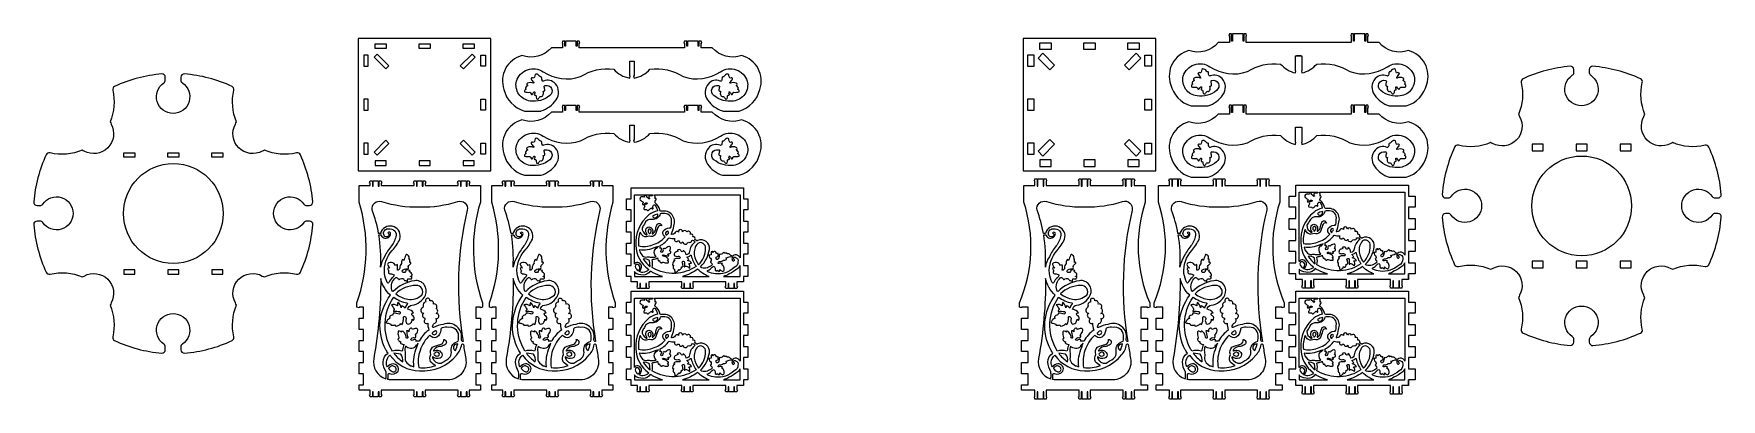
# Model space of a CAD drawing. Header units: inches. Extents: x 908 to 2430, y -463 to -133.
import ezdxf

# ---------------------------------------------------------------- set-up
doc = ezdxf.new("R2010")
doc.units = ezdxf.units.IN
doc.layers.get('0').update_dxf_attribs({"linetype": 'CONTINUOUS'})
doc.layers.add('INTERIOR_LOOPS', color=7, linetype='CONTINUOUS')
doc.layers.add('OUTER_LOOP', color=7, linetype='CONTINUOUS')

msp = doc.modelspace()

# ---------------------------------------------------------------- linework, layer by layer
at = {"ltscale": 25.4}
for p, q in [((2046.8, -153), (2048.8, -153)), ((2048.8, -153), (2046.8, -153)), ((2050.8, -153), (2048.8, -153)), ((2048.8, -153), (2050.8, -153)), ((1536.4, -333.8), (1537.9, -334.3)), ((2136.1, -331.4), (2137.7, -331.9)), ((2147.8, -354.5), (2147.8, -349.5)), ((1536.4, -427), (1537.9, -427.5)), ((2136.1, -427), (2137.7, -427.5)), ((2147.8, -450.1), (2147.8, -445.1))]:
    msp.add_line(p, q, dxfattribs=at)
for points in [[(2001.8, -135), (2001.3, -133), (1999.3, -133), (1999.3, -139.7), (1998.6, -139.7), (1998.6, -133), (1989, -133), (1989, -139.7), (1988.3, -139.7), (1988.3, -133), (1986.3, -133), (1985.8, -135), (1986.3, -135), (1986.3, -141), (1976.3, -141, -0.308272), (1949.6, -148.2, 0.432831), (1933.3, -178.6, 0.271024), (1951.8, -198.1), (1966.7, -198.1, 0.003892), (1967.1, -198, 0.170654), (1980.5, -188.1, 0.351771), (1979.8, -173.5, 0.321508), (1969.1, -171.1, -0.443828), (1967.8, -170.4, -0.060104), (1967.5, -168.1, 0.532323), (1966.3, -167.4, 0.113866), (1963.3, -164.9, 0.325753), (1961.4, -165.2, -0.062305), (1960.8, -167.6, -0.251601), (1959.8, -168.4, 0.617792), (1957.9, -169, 0.08774), (1960.3, -172.3, -0.673219), (1960, -173, 0.217393), (1954.5, -173, 0.748197), (1954.8, -175, 0.062252), (1953.1, -176.5, 0.27315), (1952.8, -177.8, 0.240162), (1953.3, -178.4, 0.334815), (1952, -180.8, 0.10585), (1956.7, -181.2, -0.253043), (1957.9, -182.7, 0.734538), (1959.1, -182.8, -0.015626), (1960.5, -180.9, -0.988492), (1961.1, -181.4, -0.192738), (1960.8, -183, 0.61422), (1961.3, -183.7, -0.178265), (1962.5, -184.4, 0.181483), (1962.9, -186.8, 0.450497), (1964.5, -187.1, -0.032027), (1966.1, -184.9, 0.382349), (1968.5, -184.3, 0.189544), (1968.8, -180.2, 0.413958), (1970.3, -179.6, 0.075194), (1969.8, -176.4, -0.489938), (1970.6, -175.1, -0.825663), (1974.8, -184.1, -0.218477), (1957.1, -189.1, -0.445937), (1944.6, -171.2, -0.49821), (1968.8, -162.8, 0.2304), (2002.5, -167.2, -0.17348), (2032.5, -160.3, 0.152065), (2045.8, -168.4), (2046.3, -166.4), (2045.8, -166.4), (2045.8, -153), (2051.8, -153), (2051.8, -166.4), (2051.3, -166.4), (2051.8, -168.4, 0.152065), (2065.2, -160.3, -0.17348), (2095.1, -167.2, 0.2304), (2128.8, -162.8, -0.49821), (2153, -171.2, -0.445937), (2140.5, -189.1, -0.218477), (2122.8, -184.1, -0.825663), (2127, -175.1, -0.489938), (2127.9, -176.4, 0.075194), (2127.4, -179.6, 0.413958), (2128.8, -180.2, 0.189544), (2129.1, -184.3, 0.382349), (2131.5, -184.9, -0.032027), (2133.1, -187.1, 0.450497), (2134.7, -186.8, 0.181483), (2135.2, -184.4, -0.178265), (2136.3, -183.7, 0.61422), (2136.8, -183, -0.192738), (2136.5, -181.4, -0.988492), (2137.1, -180.9, -0.015626), (2138.5, -182.8, 0.734538), (2139.7, -182.7, -0.253043), (2140.9, -181.2, 0.10585), (2145.6, -180.8, 0.334815), (2144.3, -178.4, 0.240162), (2144.9, -177.8, 0.27315), (2144.6, -176.5, 0.062252), (2142.8, -175, 0.748197), (2143.1, -173, 0.217393), (2137.7, -173, -0.673219), (2137.4, -172.3, 0.08774), (2139.7, -169, 0.617792), (2137.8, -168.4, -0.251601), (2136.8, -167.6, -0.062305), (2136.2, -165.2, 0.325753), (2134.3, -164.9, 0.113866), (2131.3, -167.4, 0.532323), (2130.2, -168.1, -0.060104), (2129.8, -170.4, -0.443828), (2128.5, -171.1, 0.321508), (2117.8, -173.5, 0.351771), (2117.2, -188.1, 0.170654), (2130.5, -198, 0.003892), (2130.9, -198.1), (2145.8, -198.1, 0.271024), (2164.3, -178.6, 0.432831), (2148, -148.2, -0.308272), (2121.3, -141), (2111.3, -141), (2111.3, -135), (2111.8, -135), (2111.3, -133), (2109.3, -133), (2109.3, -139.7), (2108.6, -139.7), (2108.6, -133), (2099, -133), (2099, -139.7), (2098.3, -139.7), (2098.3, -133), (2096.3, -133), (2095.8, -135), (2096.3, -135), (2096.3, -141), (2048.8, -141), (2001.3, -141), (2001.3, -135)], [(1526.3, -181, 0.075194), (1525.8, -184.2, 0.413958), (1527.3, -184.8, 0.189544), (1527.6, -188.9, 0.382349), (1529.9, -189.5, -0.032027), (1531.6, -191.7, 0.450497), (1533.2, -191.4, 0.181483), (1533.6, -189, -0.178265), (1534.8, -188.3, 0.61422), (1535.2, -187.5, -0.192738), (1534.9, -185.9, -0.988492), (1535.5, -185.5, -0.015626), (1537, -187.4, 0.734538), (1538.2, -187.2, -0.253043), (1539.3, -185.8, 0.10585), (1544, -185.3, 0.334815), (1542.7, -183, 0.240162), (1543.3, -182.4, 0.27315), (1543, -181.1, 0.062252), (1541.3, -179.6, 0.748197), (1541.5, -177.6, 0.217393), (1536.1, -177.6, -0.673219), (1535.8, -176.8, 0.08774), (1538.2, -173.6, 0.617792), (1536.3, -173, -0.251601), (1535.2, -172.1, -0.062305), (1534.6, -169.8, 0.325753), (1532.7, -169.5, 0.113866), (1529.8, -172, 0.532323), (1528.6, -172.7, -0.060104), (1528.3, -175, -0.443828), (1526.9, -175.7, 0.321508), (1516.3, -178.1, 0.351771), (1515.6, -192.7, 0.170654), (1529, -202.6, 0.003892), (1529.4, -202.7), (1544.2, -202.7, 0.271024), (1562.7, -183.2, 0.432831), (1546.4, -152.7, -0.308272), (1519.8, -145.6), (1509.8, -145.6), (1509.8, -141.6), (1510.3, -141.6), (1509.8, -139.6), (1507.8, -139.6), (1507.8, -144.2), (1507.1, -144.2), (1507.1, -139.6), (1497.5, -139.6), (1497.5, -144.2), (1496.8, -144.2), (1496.8, -139.6), (1494.8, -139.6), (1494.3, -141.6), (1494.8, -141.6), (1494.8, -145.6), (1447.3, -145.6), (1399.8, -145.6), (1399.8, -141.6), (1400.3, -141.6), (1399.8, -139.6), (1397.8, -139.6), (1397.8, -144.2), (1397.1, -144.2), (1397.1, -139.6), (1387.5, -139.6), (1387.5, -144.2), (1386.8, -144.2), (1386.8, -139.6), (1384.8, -139.6), (1384.3, -141.6), (1384.8, -141.6), (1384.8, -145.6), (1374.8, -145.6, -0.308272), (1348.1, -152.7, 0.432831), (1331.8, -183.2, 0.271024), (1350.3, -202.7), (1365.1, -202.7, 0.003892), (1365.5, -202.6, 0.170654), (1378.9, -192.7, 0.351771), (1378.3, -178.1, 0.321508), (1367.6, -175.7, -0.443828), (1366.3, -175, -0.060104), (1365.9, -172.7, 0.532323), (1364.7, -172, 0.113866), (1361.8, -169.5, 0.325753), (1359.9, -169.8, -0.062305), (1359.3, -172.1, -0.251601), (1358.3, -173, 0.617792), (1356.3, -173.6, 0.08774), (1358.7, -176.8, -0.673219), (1358.4, -177.6, 0.217393), (1353, -177.6, 0.748197), (1353.3, -179.6, 0.062252), (1351.5, -181.1, 0.27315), (1351.2, -182.4, 0.240162), (1351.8, -183, 0.334815), (1350.5, -185.3, 0.10585), (1355.2, -185.8, -0.253043), (1356.3, -187.2, 0.734538), (1357.5, -187.4, -0.015626), (1359, -185.5, -0.988492), (1359.6, -185.9, -0.192738), (1359.3, -187.5, 0.61422), (1359.7, -188.3, -0.178265), (1360.9, -189, 0.181483), (1361.3, -191.4, 0.450497), (1363, -191.7, -0.032027), (1364.6, -189.5, 0.382349), (1366.9, -188.9, 0.189544), (1367.2, -184.8, 0.413958), (1368.7, -184.2, 0.075194), (1368.2, -181, -0.489938), (1369, -179.7, -0.825663), (1373.2, -188.7, -0.218477), (1355.6, -193.7, -0.445937), (1343.1, -175.8, -0.49821), (1367.3, -167.3, 0.2304), (1401, -171.7, -0.17348), (1430.9, -164.9, 0.174347), (1445.3, -173), (1445.8, -171), (1445.3, -171), (1445.3, -157.6), (1449.3, -157.6), (1449.3, -171), (1448.8, -171), (1449.3, -173, 0.174347), (1463.6, -164.9, -0.17348), (1493.6, -171.7, 0.2304), (1527.2, -167.3, -0.49821), (1551.4, -175.8, -0.445937), (1538.9, -193.7, -0.218477), (1521.3, -188.7, -0.825663), (1525.5, -179.7, -0.489938)], [(2192.9, -233.6, 0.355743), (2189.5, -235.3, 0.087828), (2178.3, -277.9, 0.438575), (2181.3, -281.1), (2183.8, -281.1, 0.250492), (2186.3, -279.8, -3.296663), (2186.3, -296.5, 0.250492), (2183.8, -295.1), (2181.2, -295.1, 0.437829), (2178.3, -298.4, 0.088459), (2189.5, -341.3, 0.355743), (2192.9, -342.9, -0.158684), (2222, -345.4, -0.111933), (2223.8, -344.6, -0.756759), (2248.1, -368.9, -0.121203), (2247.2, -370.8, -0.15635), (2249.5, -399.5, 0.355743), (2251.2, -402.9, 0.087828), (2293.7, -414.1, 0.438575), (2297, -411.2), (2297, -408.6, 0.250492), (2295.6, -406.1, -3.296663), (2312.3, -406.1, 0.250492), (2311, -408.6), (2311, -411.2, 0.437829), (2314.2, -414.2, 0.088459), (2357.1, -402.9, 0.355743), (2358.8, -399.5, -0.15635), (2361.1, -370.8, -0.121203), (2360.2, -368.9, -0.756759), (2384.5, -344.6, -0.111933), (2386.3, -345.4, -0.158684), (2415.4, -342.9, 0.355743), (2418.8, -341.3, 0.088459), (2430, -298.4, 0.437829), (2427, -295.1), (2424.4, -295.1, 0.250492), (2421.9, -296.5, -3.296663), (2421.9, -279.8, 0.250492), (2424.4, -281.1), (2427, -281.1, 0.438575), (2430, -277.9, 0.087828), (2418.8, -235.3, 0.355743), (2415.4, -233.6, -0.158684), (2386.3, -231.2, -0.111933), (2384.5, -231.9, -0.756759), (2360.2, -207.7, -0.121203), (2361.1, -205.7, -0.15635), (2358.8, -177.1, 0.355743), (2357.1, -173.6, 0.088459), (2314.2, -162.4, 0.437829), (2311, -165.4), (2311, -168, 0.250492), (2312.3, -170.5, -3.296663), (2295.6, -170.5, 0.250492), (2297, -168), (2297, -165.4, 0.438575), (2293.7, -162.4, 0.087828), (2251.2, -173.6, 0.355743), (2249.5, -177.1, -0.15635), (2247.2, -205.7, -0.121203), (2248.1, -207.7, -0.756759), (2223.8, -231.9, -0.111933), (2222, -231.2, -0.158684)], [(922.4, -240.5, 0.355743), (918.9, -242.2, 0.087828), (907.7, -284.7, 0.438575), (910.7, -288), (913.3, -288, 0.250492), (915.8, -286.7, -3.296663), (915.8, -303.3, 0.250492), (913.3, -302), (910.7, -302, 0.437829), (907.7, -305.2, 0.088459), (918.9, -348.1, 0.355743), (922.4, -349.8, -0.158684), (951.4, -352.3, -0.111933), (953.2, -351.5, -0.756759), (977.5, -375.8, -0.121203), (976.6, -377.7, -0.15635), (979, -406.4, 0.355743), (980.6, -409.8, 0.087828), (1023.2, -421, 0.438575), (1026.4, -418), (1026.4, -415.4, 0.250492), (1025.1, -412.9, -3.296663), (1041.8, -412.9, 0.250492), (1040.4, -415.4), (1040.4, -418, 0.437829), (1043.7, -421, 0.088459), (1086.6, -409.8, 0.355743), (1088.2, -406.4, -0.15635), (1090.6, -377.7, -0.121203), (1089.7, -375.8, -0.756759), (1113.9, -351.5, -0.111933), (1115.8, -352.3, -0.158684), (1144.8, -349.8, 0.355743), (1148.2, -348.1, 0.088459), (1159.5, -305.2, 0.437829), (1156.5, -302), (1153.9, -302, 0.250492), (1151.4, -303.3, -3.296663), (1151.4, -286.7, 0.250492), (1153.9, -288), (1156.5, -288, 0.438575), (1159.4, -284.7, 0.087828), (1148.2, -242.2, 0.355743), (1144.8, -240.5, -0.158684), (1115.8, -238, -0.111933), (1113.9, -238.8, -0.756759), (1089.7, -214.5, -0.121203), (1090.6, -212.6, -0.15635), (1088.2, -183.9, 0.355743), (1086.6, -180.5, 0.088459), (1043.7, -169.3, 0.437829), (1040.4, -172.3), (1040.4, -174.9, 0.250492), (1041.8, -177.3, -3.296663), (1025.1, -177.3, 0.250492), (1026.4, -174.9), (1026.4, -172.3, 0.438575), (1023.2, -169.3, 0.087828), (980.6, -180.5, 0.355743), (979, -183.9, -0.15635), (976.6, -212.6, -0.121203), (977.5, -214.5, -0.756759), (953.2, -238.8, -0.111933), (951.4, -238, -0.158684)], [(1526.3, -239, 0.075194), (1525.8, -242.1, 0.413958), (1527.3, -242.7, 0.189544), (1527.6, -246.8, 0.382349), (1529.9, -247.4, -0.032027), (1531.6, -249.6, 0.450497), (1533.2, -249.3, 0.181483), (1533.6, -247, -0.178265), (1534.8, -246.3, 0.61422), (1535.2, -245.5, -0.192738), (1534.9, -243.9, -0.988492), (1535.5, -243.5, -0.015626), (1537, -245.4, 0.734538), (1538.2, -245.2, -0.253043), (1539.3, -243.8, 0.10585), (1544, -243.3, 0.334815), (1542.7, -241, 0.240162), (1543.3, -240.4, 0.27315), (1543, -239.1, 0.062252), (1541.3, -237.6, 0.748197), (1541.5, -235.5, 0.217393), (1536.1, -235.5, -0.673219), (1535.8, -234.8, 0.08774), (1538.2, -231.6, 0.617792), (1536.3, -231, -0.251601), (1535.2, -230.1, -0.062305), (1534.6, -227.7, 0.325753), (1532.7, -227.5, 0.113866), (1529.8, -230, 0.532323), (1528.6, -230.7, -0.060104), (1528.3, -233, -0.443828), (1526.9, -233.6, 0.321508), (1516.3, -236.1, 0.351771), (1515.6, -250.6, 0.170654), (1529, -260.6, 0.003892), (1529.4, -260.7), (1544.2, -260.7, 0.271024), (1562.7, -241.2, 0.432831), (1546.4, -210.7, -0.308272), (1519.8, -203.6), (1509.8, -203.6), (1509.8, -199.6), (1510.3, -199.6), (1509.8, -197.6), (1507.8, -197.6), (1507.8, -202.2), (1507.1, -202.2), (1507.1, -197.6), (1497.5, -197.6), (1497.5, -202.2), (1496.8, -202.2), (1496.8, -197.6), (1494.8, -197.6), (1494.3, -199.6), (1494.8, -199.6), (1494.8, -203.6), (1447.3, -203.6), (1399.8, -203.6), (1399.8, -199.6), (1400.3, -199.6), (1399.8, -197.6), (1397.8, -197.6), (1397.8, -202.2), (1397.1, -202.2), (1397.1, -197.6), (1387.5, -197.6), (1387.5, -202.2), (1386.8, -202.2), (1386.8, -197.6), (1384.8, -197.6), (1384.3, -199.6), (1384.8, -199.6), (1384.8, -203.6), (1374.8, -203.6, -0.308272), (1348.1, -210.7, 0.432831), (1331.8, -241.2, 0.271024), (1350.3, -260.7), (1365.1, -260.7, 0.003892), (1365.5, -260.6, 0.170654), (1378.9, -250.6, 0.351771), (1378.3, -236.1, 0.321508), (1367.6, -233.6, -0.443828), (1366.3, -233, -0.060104), (1365.9, -230.7, 0.532323), (1364.7, -230, 0.113866), (1361.8, -227.5, 0.325753), (1359.9, -227.7, -0.062305), (1359.3, -230.1, -0.251601), (1358.3, -231, 0.617792), (1356.3, -231.6, 0.08774), (1358.7, -234.8, -0.673219), (1358.4, -235.5, 0.217393), (1353, -235.5, 0.748197), (1353.3, -237.6, 0.062252), (1351.5, -239.1, 0.27315), (1351.2, -240.4, 0.240162), (1351.8, -241, 0.334815), (1350.5, -243.3, 0.10585), (1355.2, -243.8, -0.253043), (1356.3, -245.2, 0.734538), (1357.5, -245.4, -0.015626), (1359, -243.5, -0.988492), (1359.6, -243.9, -0.192738), (1359.3, -245.5, 0.61422), (1359.7, -246.3, -0.178265), (1360.9, -247, 0.181483), (1361.3, -249.3, 0.450497), (1363, -249.6, -0.032027), (1364.6, -247.4, 0.382349), (1366.9, -246.8, 0.189544), (1367.2, -242.7, 0.413958), (1368.7, -242.1, 0.075194), (1368.2, -239, -0.489938), (1369, -237.7, -0.825663), (1373.2, -246.6, -0.218477), (1355.6, -251.7, -0.445937), (1343.1, -233.7, -0.49821), (1367.3, -225.3, 0.2304), (1401, -229.7, -0.17348), (1430.9, -222.9, 0.174347), (1445.3, -230.9), (1445.8, -228.9), (1445.3, -228.9), (1445.3, -215.6), (1449.3, -215.6), (1449.3, -228.9), (1448.8, -228.9), (1449.3, -230.9, 0.174347), (1463.6, -222.9, -0.17348), (1493.6, -229.7, 0.2304), (1527.2, -225.3, -0.49821), (1551.4, -233.7, -0.445937), (1538.9, -251.7, -0.218477), (1521.3, -246.6, -0.825663), (1525.5, -237.7, -0.489938)], [(2001.8, -199.4), (2001.3, -197.4), (1999.3, -197.4), (1999.3, -204), (1998.6, -204), (1998.6, -197.4), (1989, -197.4), (1989, -204), (1988.3, -204), (1988.3, -197.4), (1986.3, -197.4), (1985.8, -199.4), (1986.3, -199.4), (1986.3, -205.4), (1976.3, -205.4, -0.308272), (1949.6, -212.5, 0.432831), (1933.3, -243, 0.271024), (1951.8, -262.5), (1966.7, -262.5, 0.003892), (1967.1, -262.4, 0.170654), (1980.5, -252.5, 0.351771), (1979.8, -237.9, 0.321508), (1969.1, -235.5, -0.443828), (1967.8, -234.8, -0.060104), (1967.5, -232.5, 0.532323), (1966.3, -231.8, 0.113866), (1963.3, -229.3, 0.325753), (1961.4, -229.6, -0.062305), (1960.8, -231.9, -0.251601), (1959.8, -232.8, 0.617792), (1957.9, -233.4, 0.08774), (1960.3, -236.6, -0.673219), (1960, -237.4, 0.217393), (1954.5, -237.4, 0.748197), (1954.8, -239.4, 0.062252), (1953.1, -240.9, 0.27315), (1952.8, -242.2, 0.240162), (1953.3, -242.8, 0.334815), (1952, -245.1, 0.10585), (1956.7, -245.6, -0.253043), (1957.9, -247, 0.734538), (1959.1, -247.2, -0.015626), (1960.5, -245.3, -0.988492), (1961.1, -245.7, -0.192738), (1960.8, -247.3, 0.61422), (1961.3, -248.1, -0.178265), (1962.5, -248.8, 0.181483), (1962.9, -251.2, 0.450497), (1964.5, -251.5, -0.032027), (1966.1, -249.3, 0.382349), (1968.5, -248.7, 0.189544), (1968.8, -244.6, 0.413958), (1970.3, -244, 0.075194), (1969.8, -240.8, -0.489938), (1970.6, -239.5, -0.825663), (1974.8, -248.5, -0.218477), (1957.1, -253.5, -0.445937), (1944.6, -235.6, -0.49821), (1968.8, -227.1, 0.2304), (2002.5, -231.5, -0.17348), (2032.5, -224.7, 0.152065), (2045.8, -232.8), (2046.3, -230.8), (2045.8, -230.8), (2045.8, -217.4), (2051.8, -217.4), (2051.8, -230.8), (2051.3, -230.8), (2051.8, -232.8, 0.152065), (2065.2, -224.7, -0.17348), (2095.1, -231.5, 0.2304), (2128.8, -227.1, -0.49821), (2153, -235.6, -0.445937), (2140.5, -253.5, -0.218477), (2122.8, -248.5, -0.825663), (2127, -239.5, -0.489938), (2127.9, -240.8, 0.075194), (2127.4, -244, 0.413958), (2128.8, -244.6, 0.189544), (2129.1, -248.7, 0.382349), (2131.5, -249.3, -0.032027), (2133.1, -251.5, 0.450497), (2134.7, -251.2, 0.181483), (2135.2, -248.8, -0.178265), (2136.3, -248.1, 0.61422), (2136.8, -247.3, -0.192738), (2136.5, -245.7, -0.988492), (2137.1, -245.3, -0.015626), (2138.5, -247.2, 0.734538), (2139.7, -247, -0.253043), (2140.9, -245.6, 0.10585), (2145.6, -245.1, 0.334815), (2144.3, -242.8, 0.240162), (2144.9, -242.2, 0.27315), (2144.6, -240.9, 0.062252), (2142.8, -239.4, 0.748197), (2143.1, -237.4, 0.217393), (2137.7, -237.4, -0.673219), (2137.4, -236.6, 0.08774), (2139.7, -233.4, 0.617792), (2137.8, -232.8, -0.251601), (2136.8, -231.9, -0.062305), (2136.2, -229.6, 0.325753), (2134.3, -229.3, 0.113866), (2131.3, -231.8, 0.532323), (2130.2, -232.5, -0.060104), (2129.8, -234.8, -0.443828), (2128.5, -235.5, 0.321508), (2117.8, -237.9, 0.351771), (2117.2, -252.5, 0.170654), (2130.5, -262.4, 0.003892), (2130.9, -262.5), (2145.8, -262.5, 0.271024), (2164.3, -243, 0.432831), (2148, -212.5, -0.308272), (2121.3, -205.4), (2111.3, -205.4), (2111.3, -199.4), (2111.8, -199.4), (2111.3, -197.4), (2109.3, -197.4), (2109.3, -204), (2108.6, -204), (2108.6, -197.4), (2099, -197.4), (2099, -204), (2098.3, -204), (2098.3, -197.4), (2096.3, -197.4), (2095.8, -199.4), (2096.3, -199.4), (2096.3, -205.4), (2048.8, -205.4), (2001.3, -205.4), (2001.3, -199.4)], [(1220.7, -313.2), (1218.8, -313.2, 0.043795), (1213, -292, -0.570654), (1221.5, -284.3, 0.081589), (1255.5, -289.2), (1256.3, -289.2, 0.081589), (1290.3, -284.3, -0.570657), (1298.8, -292, 0.100919), (1295, -410.7, -0.440073), (1293.5, -408.6, 0.607519), (1277.1, -395.3, 0.08208), (1268.4, -397.8, -0.655608), (1267.5, -397, -0.061061), (1268.8, -394.3, 0.625033), (1270.4, -389.9, 1.23559), (1270.6, -385.4, 0.639069), (1270.7, -380.8, 0.808869), (1268.2, -376.8, 0.642131), (1265.1, -373.9, 1.370929), (1261.3, -374.5), (1261.1, -375.2, 0.553112), (1259.1, -378.5), (1258.6, -379.9, 0.852139), (1259.6, -385.1, 0.801896), (1260.6, -389.4), (1260.6, -390.7, 0.918607), (1263.1, -394, 0.079175), (1264.1, -400.2, 0.121358), (1255.4, -410.3), (1252.3, -410.3, 0.872432), (1251.3, -408.7, -0.042764), (1249, -409.6), (1247.8, -409, -0.470394), (1251.3, -407.3, 0.549351), (1252, -404.6, 0.155076), (1254.3, -400.6, 0.508202), (1252.7, -398.8, 0.077294), (1249.3, -399.7, 0.617681), (1247.2, -398.8, 0.265525), (1246.2, -401.8, 0.271008), (1244.1, -400.8, 0.081119), (1245.1, -406.6, -1.622548), (1243.7, -406.4, 0.115526), (1241.6, -402, 0.168928), (1240.2, -401.1, 0.72415), (1239.7, -402, 0.071024), (1237.6, -401.1, 0.570991), (1236.3, -402.4, 0.12321), (1237, -406.9, -0.41447), (1236.7, -408, 0.618518), (1236.7, -409.4, 0.308), (1238.8, -410.8, 0.549425), (1239, -412.4, 0.07645), (1241.8, -413.3, 0.121315), (1240.4, -418, -0.181125), (1239.8, -419.2, 0.122031), (1231.2, -419.2, -0.012363), (1230.4, -417.8, -0.284486), (1232.4, -370.5, 0.105859), (1244.3, -375.8, -0.579685), (1244.6, -377, 0.186388), (1242.7, -380.6, 0.103743), (1239.7, -378.4, 0.150473), (1239.1, -380.1, 0.205701), (1236.2, -375.5, 0.099104), (1235.8, -378.5, 0.243975), (1230.3, -377.5, -0.09974), (1232.8, -381.5, -0.395685), (1232.3, -382.7, 0.845674), (1232.5, -383.4, -0.055337), (1237.9, -383.6, -0.580825), (1237.2, -385.9, 0.115404), (1232.8, -385, 0.566445), (1231.9, -386.6, 0.270836), (1228.6, -388.4, 0.277109), (1229.3, -389.6, 0.234428), (1226.1, -392.4, 0.847098), (1226.5, -394, -0.156653), (1229.8, -394.9, 0.453485), (1230.5, -395.8, 0.049832), (1233.7, -395.6, 0.530086), (1234.6, -396.6), (1234.6, -396.6, 0.208386), (1239, -394.2, 0.369853), (1240, -395.2, 0.137287), (1241.3, -389.2, -0.63623), (1242.2, -388.1, -0.38672), (1243.8, -390.5, 0.333625), (1243.8, -393, 0.629128), (1246.3, -394.6, 0.271182), (1247.9, -393.8, 0.109845), (1249.2, -390.5), (1250.4, -391.3, 0.382366), (1250, -387.3, -1.19915), (1250.4, -384.8, 0.216531), (1245.1, -381.5, -0.344889), (1248.8, -377.8, 0.261529), (1261, -368.8, 0.593183), (1251.2, -355.7, 0.16605), (1232, -365.6, -0.181677), (1230.8, -364.3, -0.291477), (1234.3, -352.8, -0.211178), (1236.6, -354.1, 0.895129), (1238.2, -353.9, -0.415302), (1242.3, -355.5, -0.044524), (1244.9, -356.4, -0.192739), (1245.3, -354, -0.018787), (1247.9, -354, 0.759219), (1248.5, -352.6, 1.547669), (1248.1, -351.9, -1.547667), (1247.9, -351.5, 0.339065), (1249, -350.6, 0.196459), (1248.8, -349.6, 0.124866), (1247.2, -348, -0.721356), (1247.2, -346.4, 0.027229), (1244.6, -346, 0.709304), (1243.4, -346.6, -0.612024), (1240.7, -348.2, -0.605728), (1240.9, -345.9, -0.093386), (1245.7, -344.8, 0.32316), (1245.5, -342.9, -0.080727), (1247.8, -340.2, 1), (1246.9, -339.2), (1246.9, -336.6, 0.488909), (1246.2, -336.3, 0.41447), (1245.1, -332.8, 0.776062), (1243.3, -332.6, -0.007454), (1241.5, -337.6, 0.774179), (1240.2, -337, 0.236225), (1239.5, -340.3, 0.226713), (1237.8, -344.3, -0.541931), (1235.7, -346.1, 0.072972), (1235.7, -341.1, -0.062231), (1234.1, -342, 0.078385), (1232.7, -340.1, 0.180969), (1228.1, -339.6, 0.525883), (1227.1, -341.8, 0.065522), (1229, -344.3, 0.276776), (1226.9, -344.8, 0.146004), (1228.3, -347.1, 0.428372), (1227.6, -348.2, 0.377188), (1229.5, -349.6, -0.18389), (1232.7, -350.5, -0.257054), (1231.6, -352.7, 0.138671), (1228, -357.4, -0.661287), (1226.6, -357.4, -0.063172), (1224.1, -349.2, -0.205501), (1231.1, -328.4, 0.073994), (1237.9, -318.3, 0.917299), (1221.2, -311.3, 0.129529)], [(1340.3, -313.2), (1338.4, -313.2, 0.043795), (1332.6, -292, -0.570654), (1341.1, -284.3, 0.081589), (1375, -289.2), (1375.9, -289.2, 0.081589), (1409.9, -284.3, -0.570657), (1418.4, -292, 0.100919), (1414.6, -410.7, -0.440073), (1413.1, -408.6, 0.607519), (1396.7, -395.3, 0.08208), (1388, -397.8, -0.655608), (1387.1, -397, -0.061061), (1388.4, -394.3, 0.625033), (1390, -389.9, 1.23559), (1390.2, -385.4, 0.639069), (1390.3, -380.8, 0.808869), (1387.8, -376.8, 0.642131), (1384.6, -373.9, 1.370929), (1380.9, -374.5), (1380.7, -375.2, 0.553112), (1378.7, -378.5), (1378.2, -379.9, 0.852139), (1379.2, -385.1, 0.801896), (1380.2, -389.4), (1380.2, -390.7, 0.918607), (1382.7, -394, 0.079175), (1383.7, -400.2, 0.121358), (1375, -410.3), (1371.9, -410.3, 0.872432), (1370.9, -408.7, -0.042764), (1368.6, -409.6), (1367.4, -409, -0.470394), (1370.9, -407.3, 0.549351), (1371.6, -404.6, 0.155076), (1373.9, -400.6, 0.508202), (1372.3, -398.8, 0.077294), (1368.9, -399.7, 0.617681), (1366.8, -398.8, 0.265525), (1365.8, -401.8, 0.271008), (1363.7, -400.8, 0.081119), (1364.7, -406.6, -1.622548), (1363.3, -406.4, 0.115526), (1361.2, -402, 0.168928), (1359.8, -401.1, 0.72415), (1359.3, -402, 0.071024), (1357.1, -401.1, 0.570991), (1355.9, -402.4, 0.12321), (1356.6, -406.9, -0.41447), (1356.3, -408, 0.618518), (1356.3, -409.4, 0.308), (1358.4, -410.8, 0.549425), (1358.6, -412.4, 0.07645), (1361.4, -413.3, 0.121315), (1360, -418, -0.181125), (1359.4, -419.2, 0.122031), (1350.8, -419.2, -0.012363), (1350, -417.8, -0.284486), (1352, -370.5, 0.105859), (1363.9, -375.8, -0.579685), (1364.2, -377, 0.186388), (1362.3, -380.6, 0.103743), (1359.3, -378.4, 0.150473), (1358.7, -380.1, 0.205701), (1355.7, -375.5, 0.099104), (1355.4, -378.5, 0.243975), (1349.9, -377.5, -0.09974), (1352.4, -381.5, -0.395685), (1351.9, -382.7, 0.845674), (1352, -383.4, -0.055337), (1357.5, -383.6, -0.580825), (1356.8, -385.9, 0.115404), (1352.4, -385, 0.566445), (1351.5, -386.6, 0.270836), (1348.2, -388.4, 0.277109), (1348.9, -389.6, 0.234428), (1345.7, -392.4, 0.847098), (1346.1, -394, -0.156653), (1349.4, -394.9, 0.453485), (1350.1, -395.8, 0.049832), (1353.3, -395.6, 0.530086), (1354.2, -396.6), (1354.2, -396.6, 0.208386), (1358.6, -394.2, 0.369853), (1359.6, -395.2, 0.137287), (1360.9, -389.2, -0.63623), (1361.8, -388.1, -0.38672), (1363.4, -390.5, 0.333625), (1363.4, -393, 0.629128), (1365.9, -394.6, 0.271182), (1367.5, -393.8, 0.109845), (1368.8, -390.5), (1370, -391.3, 0.382366), (1369.6, -387.3, -1.19915), (1370, -384.8, 0.216531), (1364.7, -381.5, -0.344889), (1368.4, -377.8, 0.261529), (1380.6, -368.8, 0.593183), (1370.8, -355.7, 0.16605), (1351.5, -365.6, -0.181677), (1350.4, -364.3, -0.291477), (1353.9, -352.8, -0.211178), (1356.2, -354.1, 0.895129), (1357.8, -353.9, -0.415302), (1361.9, -355.5, -0.044524), (1364.5, -356.4, -0.192739), (1364.9, -354, -0.018787), (1367.5, -354, 0.759219), (1368.1, -352.6, 1.547669), (1367.7, -351.9, -1.547667), (1367.5, -351.5, 0.339065), (1368.6, -350.6, 0.196459), (1368.4, -349.6, 0.124866), (1366.8, -348, -0.721356), (1366.8, -346.4, 0.027229), (1364.2, -346, 0.709304), (1363, -346.6, -0.612024), (1360.3, -348.2, -0.605728), (1360.5, -345.9, -0.093386), (1365.2, -344.8, 0.32316), (1365.1, -342.9, -0.080727), (1367.4, -340.2, 1), (1366.5, -339.2), (1366.5, -336.6, 0.488909), (1365.7, -336.3, 0.41447), (1364.7, -332.8, 0.776062), (1362.9, -332.6, -0.007454), (1361.1, -337.6, 0.774179), (1359.8, -337, 0.236225), (1359.1, -340.3, 0.226713), (1357.4, -344.3, -0.541931), (1355.3, -346.1, 0.072972), (1355.3, -341.1, -0.062231), (1353.7, -342, 0.078385), (1352.3, -340.1, 0.180969), (1347.7, -339.6, 0.525883), (1346.7, -341.8, 0.065522), (1348.6, -344.3, 0.276776), (1346.5, -344.8, 0.146004), (1347.9, -347.1, 0.428372), (1347.2, -348.2, 0.377188), (1349.1, -349.6, -0.18389), (1352.3, -350.5, -0.257054), (1351.2, -352.7, 0.138671), (1347.6, -357.4, -0.661287), (1346.2, -357.4, -0.063172), (1343.7, -349.2, -0.205501), (1350.7, -328.4, 0.073994), (1357.5, -318.3, 0.917299), (1340.8, -311.3, 0.129529)], [(1449.5, -340.9), (1449.5, -278.3), (1466.4, -278.3, 0.067989), (1466.3, -278.5, -0.50035), (1463.8, -278.9, 0.934033), (1463.5, -279.1, 0.659169), (1463, -281.1, -0.728817), (1462.7, -282.1, -0.076967), (1461.1, -280.3, 0.126486), (1459.5, -278.9, 0.913109), (1458.6, -280.4, 0.119105), (1456.1, -280, 0.588703), (1454.9, -283, 0.078451), (1457.1, -284.6, -0.508882), (1457.3, -285.9, 1.442558), (1458.1, -286.9, -0.121083), (1459.8, -285.6, -0.408341), (1461.4, -286.2, -0.109866), (1459.3, -287, 0.355311), (1458.6, -287.8, 0.150927), (1459, -289.2, 0.448806), (1458.3, -291.6, 0.111589), (1460.6, -291.4, 0.582877), (1462.5, -292.1, 0.056657), (1464.4, -290.1, -0.071077), (1465.8, -290.8, 1.079277), (1466.2, -290.1, -0.131425), (1466.7, -287.7, -0.388895), (1468, -287.3, -0.143171), (1470.3, -292.8, 0.126422), (1462.6, -296.4, 0.24096), (1450.9, -323.8, 0.239729), (1462.5, -345.6, -0.214582), (1457.3, -348.3, -0.123046), (1453.8, -347.4, 0.205899), (1456, -343.4, 0.579377), (1450.7, -339.7, 0.075781)], [(1536.6, -333.1, 0.312443), (1536, -332.5, 0.41447), (1533.1, -331.6, 0.488909), (1532.9, -331), (1530.7, -331, 1), (1529.9, -330.3, -0.080727), (1527.7, -332.2, 0.32316), (1526.1, -332.1, -0.093386), (1525.3, -335.9, -0.605728), (1523.4, -336.1, -0.612024), (1524.7, -333.9, 0.709304), (1525.1, -332.9, 0.027229), (1524.9, -330.8, -0.721356), (1523.6, -330.8, 0.116811), (1522.3, -329.5, 0.196459), (1521.4, -329.3, 0.339065), (1520.7, -330.2, -1.547667), (1520.4, -330, 1.547669), (1519.8, -329.8, 0.720958), (1518.7, -330.2, -0.018787), (1518.7, -332.3, -0.192739), (1516.7, -332.6, -0.044524), (1517.4, -334.8, -0.415302), (1518.7, -338.1, 0.895129), (1518.6, -339.4, -0.211178), (1519.6, -341.3, -0.291477), (1510.3, -344.1, -0.181677), (1509.2, -343.2, 0.16605), (1517.2, -327.5, 0.593183), (1506.6, -319.5, 0.016351), (1505.8, -319.9), (1504.2, -318.5, 0.589619), (1502.4, -316.2, 0.642131), (1500, -313.7, 0.808869), (1496.8, -311.6, 0.639069), (1493, -311.7, 1.23559), (1489.4, -311.9, 0.625033), (1485.8, -313.2, -0.061061), (1483.6, -314.2, -0.655608), (1483, -313.5, 0.08208), (1485, -306.4, 0.607519), (1474.1, -293.1, -0.460671), (1472.4, -291.7, 0.134466), (1468.6, -285.7, -0.272487), (1468.2, -285.5, -0.343185), (1468.4, -284, 0.19002), (1469.3, -282.2, 0.754014), (1468.3, -281.8, 0.162143), (1467.8, -278.4, 0.037238), (1467.7, -278.3), (1544.9, -278.3), (1544.9, -335, 0.106729), (1542.9, -332.9, 0.387429), (1538.3, -333.6)], [(1820.5, -313.2), (1818.6, -313.2, 0.043795), (1812.8, -292, -0.570654), (1821.3, -284.3, 0.081589), (1855.2, -289.2), (1856.1, -289.2, 0.081589), (1890, -284.3, -0.570657), (1898.6, -292, 0.100919), (1894.7, -410.7, -0.440073), (1893.3, -408.6, 0.607519), (1876.8, -395.3, 0.08208), (1868.1, -397.8, -0.655608), (1867.3, -397, -0.061061), (1868.6, -394.3, 0.625033), (1870.2, -389.9, 1.23559), (1870.4, -385.4, 0.639069), (1870.5, -380.8, 0.808869), (1868, -376.8, 0.642131), (1864.8, -373.9, 1.370929), (1861.1, -374.5), (1860.9, -375.2, 0.553112), (1858.9, -378.5), (1858.4, -379.9, 0.852139), (1859.4, -385.1, 0.801896), (1860.4, -389.4), (1860.4, -390.7, 0.918607), (1862.9, -394, 0.079175), (1863.9, -400.2, 0.121358), (1855.2, -410.3), (1852.1, -410.3, 0.872432), (1851.1, -408.7, -0.042764), (1848.8, -409.6), (1847.5, -409, -0.470394), (1851.1, -407.3, 0.549351), (1851.8, -404.6, 0.155076), (1854.1, -400.6, 0.508202), (1852.5, -398.8, 0.077294), (1849.1, -399.7, 0.617681), (1847, -398.8, 0.265525), (1846, -401.8, 0.271008), (1843.9, -400.8, 0.081119), (1844.9, -406.6, -1.622548), (1843.5, -406.4, 0.115526), (1841.4, -402, 0.168928), (1840, -401.1, 0.72415), (1839.5, -402, 0.071024), (1837.3, -401.1, 0.570991), (1836.1, -402.4, 0.12321), (1836.8, -406.9, -0.41447), (1836.5, -408, 0.618518), (1836.5, -409.4, 0.308), (1838.6, -410.8, 0.549425), (1838.8, -412.4, 0.07645), (1841.6, -413.3, 0.121315), (1840.2, -418, -0.181125), (1839.6, -419.2, 0.122031), (1831, -419.2, -0.012363), (1830.2, -417.8, -0.284486), (1832.2, -370.5, 0.105859), (1844.1, -375.8, -0.579685), (1844.4, -377, 0.186388), (1842.5, -380.6, 0.103743), (1839.5, -378.4, 0.150473), (1838.9, -380.1, 0.205701), (1835.9, -375.5, 0.099104), (1835.6, -378.5, 0.243975), (1830.1, -377.5, -0.09974), (1832.6, -381.5, -0.395685), (1832.1, -382.7, 0.845674), (1832.2, -383.4, -0.055337), (1837.7, -383.6, -0.580825), (1837, -385.9, 0.115404), (1832.6, -385, 0.566445), (1831.7, -386.6, 0.270836), (1828.4, -388.4, 0.277109), (1829.1, -389.6, 0.234428), (1825.9, -392.4, 0.847098), (1826.3, -394, -0.156653), (1829.6, -394.9, 0.453485), (1830.3, -395.8, 0.049832), (1833.5, -395.6, 0.530086), (1834.4, -396.6), (1834.4, -396.6, 0.208386), (1838.8, -394.2, 0.369853), (1839.8, -395.2, 0.137287), (1841.1, -389.2, -0.63623), (1842, -388.1, -0.38672), (1843.6, -390.5, 0.333625), (1843.6, -393, 0.629128), (1846.1, -394.6, 0.271182), (1847.7, -393.8, 0.109845), (1849, -390.5), (1850.2, -391.3, 0.382366), (1849.8, -387.3, -1.19915), (1850.2, -384.8, 0.216531), (1844.9, -381.5, -0.344889), (1848.5, -377.8, 0.261529), (1860.8, -368.8, 0.593183), (1851, -355.7, 0.16605), (1831.7, -365.6, -0.181677), (1830.6, -364.3, -0.291477), (1834.1, -352.8, -0.211178), (1836.4, -354.1, 0.895129), (1838, -353.9, -0.415302), (1842.1, -355.5, -0.044524), (1844.7, -356.4, -0.192739), (1845.1, -354, -0.018787), (1847.7, -354, 0.759219), (1848.3, -352.6, 1.547669), (1847.9, -351.9, -1.547667), (1847.7, -351.5, 0.339065), (1848.8, -350.6, 0.196459), (1848.6, -349.6, 0.124866), (1847, -348, -0.721356), (1847, -346.4, 0.027229), (1844.4, -346, 0.709304), (1843.2, -346.6, -0.612024), (1840.5, -348.2, -0.605728), (1840.7, -345.9, -0.093386), (1845.4, -344.8, 0.32316), (1845.3, -342.9, -0.080727), (1847.5, -340.2, 1), (1846.7, -339.2), (1846.7, -336.6, 0.488909), (1845.9, -336.3, 0.41447), (1844.9, -332.8, 0.776062), (1843.1, -332.6, -0.007454), (1841.3, -337.6, 0.774179), (1840, -337, 0.236225), (1839.2, -340.3, 0.226713), (1837.6, -344.3, -0.541931), (1835.5, -346.1, 0.072972), (1835.5, -341.1, -0.062231), (1833.9, -342, 0.078385), (1832.5, -340.1, 0.180969), (1827.9, -339.6, 0.525883), (1826.9, -341.8, 0.065522), (1828.8, -344.3, 0.276776), (1826.7, -344.8, 0.146004), (1828.1, -347.1, 0.428372), (1827.4, -348.2, 0.377188), (1829.3, -349.6, -0.18389), (1832.5, -350.5, -0.257054), (1831.4, -352.7, 0.138671), (1827.8, -357.4, -0.661287), (1826.4, -357.4, -0.063172), (1823.9, -349.2, -0.205501), (1830.9, -328.4, 0.073994), (1837.6, -318.3, 0.917299), (1821, -311.3, 0.129529)], [(1941.9, -313.2), (1939.9, -313.2, 0.043795), (1934.2, -292, -0.570654), (1942.7, -284.3, 0.081589), (1976.6, -289.2), (1977.5, -289.2, 0.081589), (2011.4, -284.3, -0.570657), (2020, -292, 0.100919), (2016.1, -410.7, -0.440073), (2014.6, -408.6, 0.607519), (1998.2, -395.3, 0.08208), (1989.5, -397.8, -0.655608), (1988.7, -397, -0.061061), (1990, -394.3, 0.625033), (1991.6, -389.9, 1.23559), (1991.8, -385.4, 0.639069), (1991.8, -380.8, 0.808869), (1989.3, -376.8, 0.642131), (1986.2, -373.9, 1.370929), (1982.4, -374.5), (1982.3, -375.2, 0.553112), (1980.3, -378.5), (1979.8, -379.9, 0.852139), (1980.8, -385.1, 0.801896), (1981.8, -389.4), (1981.8, -390.7, 0.918607), (1984.3, -394, 0.079175), (1985.3, -400.2, 0.121358), (1976.6, -410.3), (1973.5, -410.3, 0.872432), (1972.5, -408.7, -0.042764), (1970.2, -409.6), (1968.9, -409, -0.470394), (1972.5, -407.3, 0.549351), (1973.2, -404.6, 0.155076), (1975.4, -400.6, 0.508202), (1973.9, -398.8, 0.077294), (1970.5, -399.7, 0.617681), (1968.4, -398.8, 0.265525), (1967.4, -401.8, 0.271008), (1965.2, -400.8, 0.081119), (1966.3, -406.6, -1.622548), (1964.9, -406.4, 0.115526), (1962.8, -402, 0.168928), (1961.4, -401.1, 0.72415), (1960.8, -402, 0.071024), (1958.7, -401.1, 0.570991), (1957.5, -402.4, 0.12321), (1958.2, -406.9, -0.41447), (1957.9, -408, 0.618518), (1957.9, -409.4, 0.308), (1960, -410.8, 0.549425), (1960.1, -412.4, 0.07645), (1963, -413.3, 0.121315), (1961.5, -418, -0.181125), (1961, -419.2, 0.122031), (1952.4, -419.2, -0.012363), (1951.6, -417.8, -0.284486), (1953.6, -370.5, 0.105859), (1965.5, -375.8, -0.579685), (1965.8, -377, 0.186388), (1963.9, -380.6, 0.103743), (1960.8, -378.4, 0.150473), (1960.3, -380.1, 0.205701), (1957.3, -375.5, 0.099104), (1957, -378.5, 0.243975), (1951.5, -377.5, -0.09974), (1954, -381.5, -0.395685), (1953.5, -382.7, 0.845674), (1953.6, -383.4, -0.055337), (1959.1, -383.6, -0.580825), (1958.4, -385.9, 0.115404), (1954, -385, 0.566445), (1953.1, -386.6, 0.270836), (1949.8, -388.4, 0.277109), (1950.5, -389.6, 0.234428), (1947.3, -392.4, 0.847098), (1947.6, -394, -0.156653), (1951, -394.9, 0.453485), (1951.7, -395.8, 0.049832), (1954.9, -395.6, 0.530086), (1955.7, -396.6), (1955.7, -396.6, 0.208386), (1960.1, -394.2, 0.369853), (1961.2, -395.2, 0.137287), (1962.5, -389.2, -0.63623), (1963.4, -388.1, -0.38672), (1965, -390.5, 0.333625), (1965, -393, 0.629128), (1967.5, -394.6, 0.271182), (1969.1, -393.8, 0.109845), (1970.3, -390.5), (1971.6, -391.3, 0.382366), (1971.2, -387.3, -1.19915), (1971.6, -384.8, 0.216531), (1966.2, -381.5, -0.344889), (1969.9, -377.8, 0.261529), (1982.2, -368.8, 0.593183), (1972.4, -355.7, 0.16605), (1953.1, -365.6, -0.181677), (1952, -364.3, -0.291477), (1955.5, -352.8, -0.211178), (1957.8, -354.1, 0.895129), (1959.4, -353.9, -0.415302), (1963.5, -355.5, -0.044524), (1966.1, -356.4, -0.192739), (1966.5, -354, -0.018787), (1969.1, -354, 0.759219), (1969.6, -352.6, 1.547669), (1969.3, -351.9, -1.547667), (1969.1, -351.5, 0.339065), (1970.2, -350.6, 0.196459), (1970, -349.6, 0.124866), (1968.4, -348, -0.721356), (1968.4, -346.4, 0.027229), (1965.8, -346, 0.709304), (1964.5, -346.6, -0.612024), (1961.9, -348.2, -0.605728), (1962.1, -345.9, -0.093386), (1966.8, -344.8, 0.32316), (1966.7, -342.9, -0.080727), (1968.9, -340.2, 1), (1968.1, -339.2), (1968.1, -336.6, 0.488909), (1967.3, -336.3, 0.41447), (1966.3, -332.8, 0.776062), (1964.5, -332.6, -0.007454), (1962.7, -337.6, 0.774179), (1961.3, -337, 0.236225), (1960.6, -340.3, 0.226713), (1959, -344.3, -0.541931), (1956.9, -346.1, 0.072972), (1956.9, -341.1, -0.062231), (1955.3, -342, 0.078385), (1953.9, -340.1, 0.180969), (1949.3, -339.6, 0.525883), (1948.2, -341.8, 0.065522), (1950.2, -344.3, 0.276776), (1948.1, -344.8, 0.146004), (1949.5, -347.1, 0.428372), (1948.8, -348.2, 0.377188), (1950.7, -349.6, -0.18389), (1953.9, -350.5, -0.257054), (1952.8, -352.7, 0.138671), (1949.2, -357.4, -0.661287), (1947.8, -357.4, -0.063172), (1945.3, -349.2, -0.205501), (1952.3, -328.4, 0.073994), (1959, -318.3, 0.917299), (1942.4, -311.3, 0.129529)], [(2049.3, -338.5), (2049.3, -275.9), (2066.2, -275.9, 0.067989), (2066.1, -276.1, -0.50035), (2063.6, -276.5, 0.934033), (2063.3, -276.7, 0.659169), (2062.8, -278.8, -0.728817), (2062.5, -279.7, -0.076967), (2060.8, -278, 0.126486), (2059.3, -276.6, 0.913109), (2058.4, -278.1, 0.119105), (2055.9, -277.6, 0.588703), (2054.7, -280.6, 0.078451), (2056.9, -282.3, -0.508882), (2057.1, -283.5, 1.442558), (2057.8, -284.5, -0.121083), (2059.6, -283.2, -0.408341), (2061.2, -283.8, -0.109866), (2059.1, -284.7, 0.355311), (2058.4, -285.4, 0.150927), (2058.7, -286.8, 0.448806), (2058, -289.2, 0.111589), (2060.4, -289.1, 0.582877), (2062.3, -289.7, 0.056657), (2064.2, -287.8, -0.071077), (2065.5, -288.4, 1.079277), (2065.9, -287.7, -0.131425), (2066.5, -285.4, -0.388895), (2067.8, -284.9, -0.143171), (2070.1, -290.4, 0.126422), (2062.4, -294.1, 0.24096), (2050.7, -321.4, 0.239729), (2062.3, -343.3, -0.214582), (2057.1, -345.9, -0.123046), (2053.6, -345, 0.205899), (2055.8, -341, 0.579377), (2050.5, -337.3, 0.075781)], [(2136.4, -330.7, 0.312443), (2135.8, -330.1, 0.41447), (2132.9, -329.3, 0.488909), (2132.7, -328.7), (2130.5, -328.7, 1), (2129.7, -328, -0.080727), (2127.5, -329.8, 0.32316), (2125.9, -329.7, -0.093386), (2125.1, -333.6, -0.605728), (2123.2, -333.7, -0.612024), (2124.5, -331.6, 0.709304), (2124.9, -330.5, 0.027229), (2124.6, -328.4, -0.721356), (2123.3, -328.4, 0.116811), (2122.1, -327.1, 0.196459), (2121.2, -327, 0.339065), (2120.5, -327.8, -1.547667), (2120.2, -327.7, 1.547669), (2119.6, -327.4, 0.720958), (2118.5, -327.8, -0.018787), (2118.5, -330, -0.192739), (2116.5, -330.3, -0.044524), (2117.2, -332.4, -0.415302), (2118.5, -335.8, 0.895129), (2118.4, -337, -0.211178), (2119.4, -338.9, -0.291477), (2110, -341.8, -0.181677), (2109, -340.9, 0.16605), (2117, -325.2, 0.593183), (2106.3, -317.1, 0.016351), (2105.6, -317.5), (2104, -316.1, 0.589619), (2102.2, -313.9, 0.642131), (2099.8, -311.3, 0.808869), (2096.6, -309.3, 0.639069), (2092.8, -309.3, 1.23559), (2089.2, -309.5, 0.625033), (2085.6, -310.8, -0.061061), (2083.3, -311.8, -0.655608), (2082.8, -311.2, 0.08208), (2084.7, -304.1, 0.607519), (2073.9, -290.7, -0.460671), (2072.2, -289.4, 0.134466), (2068.4, -283.4, -0.272487), (2068, -283.1, -0.343185), (2068.2, -281.7, 0.19002), (2069, -279.8, 0.754014), (2068.1, -279.5, 0.162143), (2067.6, -276, 0.037238), (2067.5, -275.9), (2144.7, -275.9), (2144.7, -332.6, 0.106729), (2142.7, -330.5, 0.387429), (2138.1, -331.2)], [(1219, -314.5), (1221, -314.5, 0.029996), (1221.2, -314.9, 0.10952), (1222.5, -316.5, 0.548541), (1229.5, -314, 1.047924), (1227, -312.8, -0.548612), (1227.8, -315.3, -0.539078), (1223.7, -314.9, -0.475422), (1226.2, -309.1, -0.204255), (1232.3, -310, -0.304535), (1234.5, -314.8, -0.13341), (1230.3, -324.3, 0.065673), (1224.1, -334.1, 0.096838), (1220.5, -343.4, 0.057772)], [(1338.6, -314.5), (1340.6, -314.5, 0.029996), (1340.8, -314.9, 0.10952), (1342.1, -316.5, 0.548541), (1349, -314, 1.047924), (1346.6, -312.8, -0.548612), (1347.4, -315.3, -0.539078), (1343.3, -314.9, -0.475422), (1345.8, -309.1, -0.204255), (1351.9, -310, -0.304535), (1354.1, -314.8, -0.13341), (1349.9, -324.3, 0.065673), (1343.7, -334.1, 0.096838), (1340.1, -343.4, 0.057772)], [(1503.2, -319.4), (1504.4, -320.8, 0.208852), (1499.2, -329.5, -0.344889), (1496.2, -332.5, 0.216531), (1493.5, -328.2, -1.19915), (1491.5, -328.5, 0.382366), (1488.2, -328.2), (1488.9, -329.2, 0.109845), (1486.2, -330.2, 0.271182), (1485.5, -331.5, 0.629128), (1486.9, -333.5, 0.333625), (1488.9, -333.5, -0.38672), (1490.9, -334.9, -0.63623), (1490, -335.6, 0.137287), (1485, -336.6, 0.369853), (1485.9, -337.5, 0.208386), (1483.9, -341.1, 0.530086), (1484.7, -341.8, 0.049832), (1484.6, -344.4, 0.453485), (1485.3, -345, -0.156653), (1486, -347.7, 0.179313), (1486.2, -348.1), (1485.8, -349.2, -0.137217), (1466.6, -344.5, -0.012363), (1465.5, -343.8, 0.122031), (1465.5, -336.8, -0.181125), (1466.5, -336.4, 0.121315), (1470.3, -335.2, 0.07645), (1471.1, -337.5, 0.549425), (1472.3, -337.6, 0.308), (1473.5, -339.4, 0.618518), (1474.6, -339.4, -0.41447), (1475.5, -339.1, 0.123465), (1479.2, -339.7, 0.570991), (1480.2, -338.7, 0.071024), (1479.5, -336.9, 0.72415), (1480.2, -336.5, 0.168928), (1479.5, -335.4, 0.115526), (1475.9, -333.6, -1.622548), (1475.8, -332.5, 0.081119), (1480.5, -333.3, 0.271008), (1479.7, -331.6, 0.265525), (1482.1, -330.8, 0.617681), (1481.4, -329, 0.077294), (1482.1, -326.3, 0.508202), (1480.7, -325, 0.155076), (1477.4, -326.9, 0.549351), (1475.2, -327.5, -0.470394), (1473.8, -330.3), (1473.3, -329.3, -0.042764), (1474.1, -327.5, 0.872432), (1472.8, -326.6), (1472.8, -324.1, 0.121358), (1480.9, -317, 0.079175), (1486, -317.8, 0.918607), (1488.8, -319.9), (1489.8, -319.9, 0.801896), (1493.3, -320.6, 0.852139), (1497.6, -321.5), (1498.7, -321.1, 0.553112), (1501.4, -319.4), (1502, -319.3, 0.19354)], [(1818.8, -314.5), (1820.8, -314.5, 0.029996), (1821, -314.9, 0.10952), (1822.3, -316.5, 0.548541), (1829.2, -314, 1.047924), (1826.8, -312.8, -0.548612), (1827.6, -315.3, -0.539078), (1823.5, -314.9, -0.475422), (1826, -309.1, -0.204255), (1832.1, -310, -0.304535), (1834.3, -314.8, -0.13341), (1830.1, -324.3, 0.065673), (1823.9, -334.1, 0.096838), (1820.3, -343.4, 0.057772)], [(1940.2, -314.5), (1942.2, -314.5, 0.029996), (1942.4, -314.9, 0.10952), (1943.7, -316.5, 0.548541), (1950.6, -314, 1.047924), (1948.2, -312.8, -0.548612), (1949, -315.3, -0.539078), (1944.9, -314.9, -0.475422), (1947.4, -309.1, -0.204255), (1953.5, -310, -0.304535), (1955.7, -314.8, -0.13341), (1951.5, -324.3, 0.065673), (1945.3, -334.1, 0.096838), (1941.7, -343.4, 0.057772)], [(2103, -317), (2104.2, -318.4, 0.208852), (2099, -327.2, -0.344889), (2096, -330.2, 0.216531), (2093.3, -325.8, -1.19915), (2091.3, -326.2, 0.382366), (2088, -325.8), (2088.7, -326.8, 0.109845), (2086, -327.8, 0.271182), (2085.3, -329.2, 0.629128), (2086.7, -331.2, 0.333625), (2088.7, -331.2, -0.38672), (2090.7, -332.5, -0.63623), (2089.8, -333.2, 0.137287), (2084.8, -334.3, 0.369853), (2085.7, -335.1, 0.208386), (2083.7, -338.7, 0.530086), (2084.5, -339.4, 0.049832), (2084.4, -342, 0.453485), (2085.1, -342.6, -0.156653), (2085.8, -345.3, 0.179313), (2086, -345.8), (2085.6, -346.8, -0.137217), (2066.4, -342.1, -0.012363), (2065.3, -341.5, 0.122031), (2065.2, -334.4, -0.181125), (2066.3, -334, 0.121315), (2070.1, -332.8, 0.07645), (2070.8, -335.1, 0.549425), (2072.1, -335.3, 0.308), (2073.3, -337, 0.618518), (2074.4, -337, -0.41447), (2075.3, -336.7, 0.123465), (2079, -337.3, 0.570991), (2080, -336.3, 0.071024), (2079.3, -334.6, 0.72415), (2080, -334.1, 0.168928), (2079.3, -333, 0.115526), (2075.7, -331.3, -1.622548), (2075.6, -330.1, 0.081119), (2080.3, -331, 0.271008), (2079.4, -329.3, 0.265525), (2081.9, -328.4, 0.617681), (2081.2, -326.7, 0.077294), (2081.9, -323.9, 0.508202), (2080.4, -322.7, 0.155076), (2077.1, -324.5, 0.549351), (2075, -325.1, -0.470394), (2073.6, -328), (2073.1, -327, -0.042764), (2073.8, -325.1, 0.872432), (2072.6, -324.2), (2072.6, -321.7, 0.121358), (2080.7, -314.7, 0.079175), (2085.8, -315.4, 0.918607), (2088.5, -317.5), (2089.6, -317.5, 0.801896), (2093.1, -318.3, 0.852139), (2097.3, -319.1), (2098.5, -318.7, 0.553112), (2101.1, -317.1), (2101.7, -317, 0.19354)], [(1486.9, -348.4, 0.238432), (1487.3, -348, 0.234428), (1489.6, -345.4, 0.277109), (1490.6, -346, 0.270836), (1492.1, -343.2, 0.566445), (1493.4, -342.5, 0.115404), (1492.6, -338.9), (1492.6, -338.9, -0.580825), (1494.5, -338.4, -0.055337), (1494.6, -342.8, 0.845674), (1495.2, -343, -0.395685), (1496.2, -342.5, -0.09974), (1499.5, -344.5, 0.243975), (1498.7, -340.1, 0.099104), (1501.1, -339.8, 0.205328), (1497.4, -337.4, 0.150473), (1498.8, -336.9, 0.103743), (1496.9, -334.5, 0.186388), (1499.9, -332.9, -0.616992), (1500.9, -333.1, 0.105859), (1505.2, -342.9, -0.136032), (1486.6, -349.1)], [(2086.7, -346, 0.238432), (2087.1, -345.6, 0.234428), (2089.4, -343, 0.277109), (2090.4, -343.6, 0.270836), (2091.8, -340.9, 0.566445), (2093.1, -340.2, 0.115404), (2092.4, -336.6), (2092.4, -336.6, -0.580825), (2094.3, -336, -0.055337), (2094.4, -340.5, 0.845674), (2095, -340.6, -0.395685), (2096, -340.2, -0.09974), (2099.3, -342.2, 0.243975), (2098.4, -337.7, 0.099104), (2100.9, -337.4, 0.205328), (2097.1, -335, 0.150473), (2098.6, -334.6, 0.103743), (2096.7, -332.1, 0.186388), (2099.7, -330.5, -0.616992), (2100.7, -330.8, 0.105859), (2105, -340.5, -0.136032), (2086.4, -346.8)], [(1449.5, -434.1), (1449.5, -371.5), (1466.4, -371.5, 0.067989), (1466.3, -371.7, -0.50035), (1463.8, -372.1, 0.934033), (1463.5, -372.3, 0.659169), (1463, -374.3, -0.728817), (1462.7, -375.3, -0.076967), (1461.1, -373.5, 0.126486), (1459.5, -372.1, 0.913109), (1458.6, -373.6, 0.119105), (1456.1, -373.2, 0.588703), (1454.9, -376.2, 0.078451), (1457.1, -377.8, -0.508882), (1457.3, -379.1, 1.442558), (1458.1, -380.1, -0.121083), (1459.8, -378.8, -0.408341), (1461.4, -379.4, -0.109866), (1459.3, -380.2, 0.355311), (1458.6, -381, 0.150927), (1459, -382.4, 0.448806), (1458.3, -384.8, 0.111589), (1460.6, -384.6, 0.582877), (1462.5, -385.3, 0.056657), (1464.4, -383.3, -0.071077), (1465.8, -384, 1.079277), (1466.2, -383.3, -0.131425), (1466.7, -380.9, -0.388895), (1468, -380.5, -0.143171), (1470.3, -386, 0.126422), (1462.6, -389.6, 0.24096), (1450.9, -417, 0.239729), (1462.5, -438.8, -0.214582), (1457.3, -441.5, -0.123046), (1453.8, -440.6, 0.205899), (1456, -436.6, 0.579377), (1450.7, -432.9, 0.075781)], [(1536.6, -426.3, 0.312443), (1536, -425.7, 0.41447), (1533.1, -424.8, 0.488909), (1532.9, -424.2), (1530.7, -424.2, 1), (1529.9, -423.5, -0.080727), (1527.7, -425.4, 0.32316), (1526.1, -425.2, -0.093386), (1525.3, -429.1, -0.605728), (1523.4, -429.3, -0.612024), (1524.7, -427.1, 0.709304), (1525.1, -426.1, 0.027229), (1524.9, -424, -0.721356), (1523.6, -424, 0.116811), (1522.3, -422.7, 0.196459), (1521.4, -422.5, 0.339065), (1520.7, -423.4, -1.547667), (1520.4, -423.2, 1.547669), (1519.8, -423, 0.720958), (1518.7, -423.4, -0.018787), (1518.7, -425.5, -0.192739), (1516.7, -425.8, -0.044524), (1517.4, -428, -0.415302), (1518.7, -431.3, 0.895129), (1518.6, -432.6, -0.211178), (1519.6, -434.5, -0.291477), (1510.3, -437.3, -0.181677), (1509.2, -436.4, 0.16605), (1517.2, -420.7, 0.593183), (1506.6, -412.7, 0.016351), (1505.8, -413.1), (1504.2, -411.7, 0.589619), (1502.4, -409.4, 0.642131), (1500, -406.9, 0.808869), (1496.8, -404.8, 0.639069), (1493, -404.9, 1.23559), (1489.4, -405.1, 0.625033), (1485.8, -406.4, -0.061061), (1483.6, -407.4, -0.655608), (1483, -406.7, 0.08208), (1485, -399.6, 0.607519), (1474.1, -386.3, -0.460671), (1472.4, -384.9, 0.134466), (1468.6, -378.9, -0.272487), (1468.2, -378.7, -0.343185), (1468.4, -377.2, 0.19002), (1469.3, -375.4, 0.754014), (1468.3, -375, 0.162143), (1467.8, -371.6, 0.037238), (1467.7, -371.5), (1544.9, -371.5), (1544.9, -428.2, 0.106729), (1542.9, -426.1, 0.387429), (1538.3, -426.8)], [(2049.3, -434.1), (2049.3, -371.5), (2066.2, -371.5, 0.067989), (2066.1, -371.7, -0.50035), (2063.6, -372.1, 0.934033), (2063.3, -372.3, 0.659169), (2062.8, -374.3, -0.728817), (2062.5, -375.3, -0.076967), (2060.8, -373.5, 0.126486), (2059.3, -372.1, 0.913109), (2058.4, -373.6, 0.119105), (2055.9, -373.2, 0.588703), (2054.7, -376.2, 0.078451), (2056.9, -377.8, -0.508882), (2057.1, -379.1, 1.442558), (2057.8, -380.1, -0.121083), (2059.6, -378.8, -0.408341), (2061.2, -379.4, -0.109866), (2059.1, -380.2, 0.355311), (2058.4, -381, 0.150927), (2058.7, -382.4, 0.448806), (2058, -384.8, 0.111589), (2060.4, -384.6, 0.582877), (2062.3, -385.3, 0.056657), (2064.2, -383.3, -0.071077), (2065.5, -384, 1.079277), (2065.9, -383.3, -0.131425), (2066.5, -380.9, -0.388895), (2067.8, -380.5, -0.143171), (2070.1, -386, 0.126422), (2062.4, -389.6, 0.24096), (2050.7, -417, 0.239729), (2062.3, -438.8, -0.214582), (2057.1, -441.5, -0.123046), (2053.6, -440.6, 0.205899), (2055.8, -436.6, 0.579377), (2050.5, -432.9, 0.075781)], [(2136.4, -426.3, 0.312443), (2135.8, -425.7, 0.41447), (2132.9, -424.8, 0.488909), (2132.7, -424.2), (2130.5, -424.2, 1), (2129.7, -423.5, -0.080727), (2127.5, -425.4, 0.32316), (2125.9, -425.2, -0.093386), (2125.1, -429.1, -0.605728), (2123.2, -429.3, -0.612024), (2124.5, -427.1, 0.709304), (2124.9, -426.1, 0.027229), (2124.6, -424, -0.721356), (2123.3, -424, 0.116811), (2122.1, -422.7, 0.196459), (2121.2, -422.5, 0.339065), (2120.5, -423.4, -1.547667), (2120.2, -423.2, 1.547669), (2119.6, -423, 0.720958), (2118.5, -423.4, -0.018787), (2118.5, -425.5, -0.192739), (2116.5, -425.8, -0.044524), (2117.2, -428, -0.415302), (2118.5, -431.3, 0.895129), (2118.4, -432.6, -0.211178), (2119.4, -434.5, -0.291477), (2110, -437.3, -0.181677), (2109, -436.4, 0.16605), (2117, -420.7, 0.593183), (2106.3, -412.7, 0.016351), (2105.6, -413.1), (2104, -411.7, 0.589619), (2102.2, -409.4, 0.642131), (2099.8, -406.9, 0.808869), (2096.6, -404.8, 0.639069), (2092.8, -404.9, 1.23559), (2089.2, -405.1, 0.625033), (2085.6, -406.4, -0.061061), (2083.3, -407.4, -0.655608), (2082.8, -406.7, 0.08208), (2084.7, -399.6, 0.607519), (2073.9, -386.3, -0.460671), (2072.2, -384.9, 0.134466), (2068.4, -378.9, -0.272487), (2068, -378.7, -0.343185), (2068.2, -377.2, 0.19002), (2069, -375.4, 0.754014), (2068.1, -375, 0.162143), (2067.6, -371.6, 0.037238), (2067.5, -371.5), (2144.7, -371.5), (2144.7, -428.2, 0.106729), (2142.7, -426.1, 0.387429), (2138.1, -426.8)], [(1503.2, -412.6), (1504.4, -414, 0.208852), (1499.2, -422.7, -0.344889), (1496.2, -425.7, 0.216531), (1493.5, -421.4, -1.19915), (1491.5, -421.7, 0.382366), (1488.2, -421.4), (1488.9, -422.4, 0.109845), (1486.2, -423.4, 0.271182), (1485.5, -424.7, 0.629128), (1486.9, -426.7, 0.333625), (1488.9, -426.7, -0.38672), (1490.9, -428.1, -0.63623), (1490, -428.8, 0.137287), (1485, -429.8, 0.369853), (1485.9, -430.7, 0.208386), (1483.9, -434.3, 0.530086), (1484.7, -435, 0.049832), (1484.6, -437.6, 0.453485), (1485.3, -438.2, -0.156653), (1486, -440.9, 0.179313), (1486.2, -441.3), (1485.8, -442.4, -0.137217), (1466.6, -437.7, -0.012363), (1465.5, -437, 0.122031), (1465.5, -430, -0.181125), (1466.5, -429.6, 0.121315), (1470.3, -428.4, 0.07645), (1471.1, -430.7, 0.549425), (1472.3, -430.8, 0.308), (1473.5, -432.6, 0.618518), (1474.6, -432.6, -0.41447), (1475.5, -432.3, 0.123465), (1479.2, -432.9, 0.570991), (1480.2, -431.8, 0.071024), (1479.5, -430.1, 0.72415), (1480.2, -429.7, 0.168928), (1479.5, -428.5, 0.115526), (1475.9, -426.8, -1.622548), (1475.8, -425.7, 0.081119), (1480.5, -426.5, 0.271008), (1479.7, -424.8, 0.265525), (1482.1, -424, 0.617681), (1481.4, -422.2, 0.077294), (1482.1, -419.5, 0.508202), (1480.7, -418.2, 0.155076), (1477.4, -420.1, 0.549351), (1475.2, -420.7, -0.470394), (1473.8, -423.5), (1473.3, -422.5, -0.042764), (1474.1, -420.7, 0.872432), (1472.8, -419.8), (1472.8, -417.3, 0.121358), (1480.9, -410.2, 0.079175), (1486, -411, 0.918607), (1488.8, -413.1), (1489.8, -413.1, 0.801896), (1493.3, -413.8, 0.852139), (1497.6, -414.7), (1498.7, -414.3, 0.553112), (1501.4, -412.6), (1502, -412.5, 0.19354)], [(2103, -412.6), (2104.2, -414, 0.208852), (2099, -422.7, -0.344889), (2096, -425.7, 0.216531), (2093.3, -421.4, -1.19915), (2091.3, -421.7, 0.382366), (2088, -421.4), (2088.7, -422.4, 0.109845), (2086, -423.4, 0.271182), (2085.3, -424.7, 0.629128), (2086.7, -426.7, 0.333625), (2088.7, -426.7, -0.38672), (2090.7, -428.1, -0.63623), (2089.8, -428.8, 0.137287), (2084.8, -429.8, 0.369853), (2085.7, -430.7, 0.208386), (2083.7, -434.3, 0.530086), (2084.5, -435, 0.049832), (2084.4, -437.6, 0.453485), (2085.1, -438.2, -0.156653), (2085.8, -440.9, 0.179313), (2086, -441.3), (2085.6, -442.4, -0.137217), (2066.4, -437.7, -0.012363), (2065.3, -437, 0.122031), (2065.2, -430, -0.181125), (2066.3, -429.6, 0.121315), (2070.1, -428.4, 0.07645), (2070.8, -430.7, 0.549425), (2072.1, -430.8, 0.308), (2073.3, -432.6, 0.618518), (2074.4, -432.6, -0.41447), (2075.3, -432.3, 0.123465), (2079, -432.9, 0.570991), (2080, -431.8, 0.071024), (2079.3, -430.1, 0.72415), (2080, -429.7, 0.168928), (2079.3, -428.5, 0.115526), (2075.7, -426.8, -1.622548), (2075.6, -425.7, 0.081119), (2080.3, -426.5, 0.271008), (2079.4, -424.8, 0.265525), (2081.9, -424, 0.617681), (2081.2, -422.2, 0.077294), (2081.9, -419.5, 0.508202), (2080.4, -418.2, 0.155076), (2077.1, -420.1, 0.549351), (2075, -420.7, -0.470394), (2073.6, -423.5), (2073.1, -422.5, -0.042764), (2073.8, -420.7, 0.872432), (2072.6, -419.8), (2072.6, -417.3, 0.121358), (2080.7, -410.2, 0.079175), (2085.8, -411, 0.918607), (2088.5, -413.1), (2089.6, -413.1, 0.801896), (2093.1, -413.8, 0.852139), (2097.3, -414.7), (2098.5, -414.3, 0.553112), (2101.1, -412.6), (2101.7, -412.5, 0.19354)], [(1486.9, -441.6, 0.238432), (1487.3, -441.2, 0.234428), (1489.6, -438.6, 0.277109), (1490.6, -439.2, 0.270836), (1492.1, -436.4, 0.566445), (1493.4, -435.7, 0.115404), (1492.6, -432.1), (1492.6, -432.1, -0.580825), (1494.5, -431.6, -0.055337), (1494.6, -436, 0.845674), (1495.2, -436.2, -0.395685), (1496.2, -435.7, -0.09974), (1499.5, -437.7, 0.243975), (1498.7, -433.3, 0.099104), (1501.1, -433, 0.205328), (1497.4, -430.6, 0.150473), (1498.8, -430.1, 0.103743), (1496.9, -427.7, 0.186388), (1499.9, -426.1, -0.616992), (1500.9, -426.3, 0.105859), (1505.2, -436.1, -0.136032), (1486.6, -442.3)], [(2086.7, -441.6, 0.238432), (2087.1, -441.2, 0.234428), (2089.4, -438.6, 0.277109), (2090.4, -439.2, 0.270836), (2091.8, -436.4, 0.566445), (2093.1, -435.7, 0.115404), (2092.4, -432.1), (2092.4, -432.1, -0.580825), (2094.3, -431.6, -0.055337), (2094.4, -436, 0.845674), (2095, -436.2, -0.395685), (2096, -435.7, -0.09974), (2099.3, -437.7, 0.243975), (2098.4, -433.3, 0.099104), (2100.9, -433, 0.205328), (2097.1, -430.6, 0.150473), (2098.6, -430.1, 0.103743), (2096.7, -427.7, 0.186388), (2099.7, -426.1, -0.616992), (2100.7, -426.3, 0.105859), (2105, -436.1, -0.136032), (2086.4, -442.3)]]:
    msp.add_lwpolyline(points, format="xyb", close=True, dxfattribs=at)
for points in [[(1200.5, -256.7), (1320.1, -256.7), (1320.1, -137.2), (1200.5, -137.2)], [(1209.5, -162.2), (1209.5, -152.2), (1205.5, -152.2), (1205.5, -162.2)], [(1225.3, -164.8), (1214.7, -154.2), (1217.5, -151.3), (1228.1, -161.9)], [(1215.6, -142.2), (1225.6, -142.2), (1225.6, -146.2), (1215.6, -146.2)], [(1255.3, -142.2), (1265.3, -142.2), (1265.3, -146.2), (1255.3, -146.2)], [(1295.3, -164.8), (1305.9, -154.2), (1303.1, -151.3), (1292.5, -161.9)], [(1295, -142.2), (1305, -142.2), (1305, -146.2), (1295, -146.2)], [(1311.1, -162.2), (1311.1, -152.2), (1315.1, -152.2), (1315.1, -162.2)], [(1800.3, -256.7), (1919.9, -256.7), (1919.9, -137.2), (1800.3, -137.2)], [(1810.3, -162.2), (1810.3, -152.2), (1804.3, -152.2), (1804.3, -162.2)], [(1824.4, -165.5), (1813.8, -154.9), (1818, -150.6), (1828.6, -161.2)], [(1815.4, -141.2), (1825.4, -141.2), (1825.4, -147.2), (1815.4, -147.2)], [(1855.1, -141.2), (1865.1, -141.2), (1865.1, -147.2), (1855.1, -147.2)], [(1895.8, -165.5), (1906.4, -154.9), (1902.2, -150.6), (1891.6, -161.2)], [(1894.8, -141.2), (1904.8, -141.2), (1904.8, -147.2), (1894.8, -147.2)], [(1909.9, -162.2), (1909.9, -152.2), (1915.9, -152.2), (1915.9, -162.2)], [(1209.5, -201.9), (1209.5, -191.9), (1205.5, -191.9), (1205.5, -201.9)], [(1311.1, -201.9), (1311.1, -191.9), (1315.1, -191.9), (1315.1, -201.9)], [(1810.3, -201.9), (1810.3, -191.9), (1804.3, -191.9), (1804.3, -201.9)], [(1909.9, -201.9), (1909.9, -191.9), (1915.9, -191.9), (1915.9, -201.9)], [(988.9, -240.4), (998.9, -240.4), (998.9, -244.4), (988.9, -244.4)], [(1028.6, -240.4), (1038.6, -240.4), (1038.6, -244.4), (1028.6, -244.4)], [(1068.3, -240.4), (1078.3, -240.4), (1078.3, -244.4), (1068.3, -244.4)], [(1209.5, -241.7), (1209.5, -231.7), (1205.5, -231.7), (1205.5, -241.7)], [(1217.5, -242.6), (1228.1, -231.9), (1225.3, -229.1), (1214.7, -239.7)], [(1303.1, -242.6), (1292.5, -231.9), (1295.3, -229.1), (1305.9, -239.7)], [(1311.1, -241.7), (1311.1, -231.7), (1315.1, -231.7), (1315.1, -241.7)], [(1810.3, -241.7), (1810.3, -231.7), (1804.3, -231.7), (1804.3, -241.7)], [(1818, -243.3), (1828.6, -232.7), (1824.4, -228.4), (1813.8, -239)], [(1902.2, -243.3), (1891.6, -232.7), (1895.8, -228.4), (1906.4, -239)], [(1909.9, -241.7), (1909.9, -231.7), (1915.9, -231.7), (1915.9, -241.7)], [(2259.4, -238.5), (2269.4, -238.5), (2269.4, -232.5), (2259.4, -232.5)], [(2299.1, -238.5), (2309.1, -238.5), (2309.1, -232.5), (2299.1, -232.5)], [(2338.9, -238.5), (2348.9, -238.5), (2348.9, -232.5), (2338.9, -232.5)], [(1215.6, -251.7), (1225.6, -251.7), (1225.6, -247.7), (1215.6, -247.7)], [(1255.3, -251.7), (1265.3, -251.7), (1265.3, -247.7), (1255.3, -247.7)], [(1295, -251.7), (1305, -251.7), (1305, -247.7), (1295, -247.7)], [(1815.4, -252.7), (1825.4, -252.7), (1825.4, -246.7), (1815.4, -246.7)], [(1855.1, -252.7), (1865.1, -252.7), (1865.1, -246.7), (1855.1, -246.7)], [(1894.8, -252.7), (1904.8, -252.7), (1904.8, -246.7), (1894.8, -246.7)], [(1542.5, -360.9), (1542, -362.9), (1540, -362.9), (1540, -358.3), (1539.3, -358.3), (1539.3, -362.9), (1534.7, -362.9), (1534.7, -358.3), (1534, -358.3), (1534, -362.9), (1532, -362.9), (1531.5, -360.9), (1532, -360.9), (1532, -356.9), (1502.2, -356.9), (1502.2, -360.9), (1502.7, -360.9), (1502.2, -362.9), (1500.2, -362.9), (1500.2, -358.3), (1499.5, -358.3), (1499.5, -362.9), (1494.9, -362.9), (1494.9, -358.3), (1494.2, -358.3), (1494.2, -362.9), (1492.2, -362.9), (1491.7, -360.9), (1492.2, -360.9), (1492.2, -356.9), (1462.5, -356.9), (1462.5, -360.9), (1463, -360.9), (1462.5, -362.9), (1460.5, -362.9), (1460.5, -358.3), (1459.8, -358.3), (1459.8, -362.9), (1455.2, -362.9), (1455.2, -358.3), (1454.5, -358.3), (1454.5, -362.9), (1452.5, -362.9), (1452, -360.9), (1452.5, -360.9), (1452.5, -356.9), (1446.5, -356.9), (1446.5, -351.9), (1442.5, -351.9), (1442.5, -341.9), (1446.5, -341.9), (1446.5, -331.9), (1442.5, -331.9), (1442.5, -321.9), (1446.5, -321.9), (1446.5, -311.9), (1442.5, -311.9), (1442.5, -301.9), (1446.5, -301.9), (1446.5, -291.9), (1442.5, -291.9), (1442.5, -281.9), (1446.5, -281.9), (1446.5, -271.9), (1548, -271.9), (1548, -281.9), (1552, -281.9), (1552, -291.9), (1548, -291.9), (1548, -301.9), (1552, -301.9), (1552, -311.9), (1548, -311.9), (1548, -321.9), (1552, -321.9), (1552, -331.9), (1548, -331.9), (1548, -341.9), (1552, -341.9), (1552, -351.9), (1548, -351.9), (1548, -356.9), (1542, -356.9), (1542, -360.9)], [(2102.5, -360.5), (2102, -362.5), (2100, -362.5), (2100, -355.9), (2099.3, -355.9), (2099.3, -362.5), (2094.7, -362.5), (2094.7, -355.9), (2094, -355.9), (2094, -362.5), (2092, -362.5), (2091.5, -360.5), (2092, -360.5), (2092, -354.5), (2062.3, -354.5), (2062.3, -360.5), (2062.8, -360.5), (2062.3, -362.5), (2060.3, -362.5), (2060.3, -355.9), (2059.6, -355.9), (2059.6, -362.5), (2055, -362.5), (2055, -355.9), (2054.3, -355.9), (2054.3, -362.5), (2052.3, -362.5), (2051.8, -360.5), (2052.3, -360.5), (2052.3, -354.5), (2046.3, -354.5), (2046.3, -349.5), (2040.3, -349.5), (2040.3, -339.5), (2046.3, -339.5), (2046.3, -329.5), (2040.3, -329.5), (2040.3, -319.5), (2046.3, -319.5), (2046.3, -309.5), (2040.3, -309.5), (2040.3, -299.5), (2046.3, -299.5), (2046.3, -289.5), (2040.3, -289.5), (2040.3, -279.5), (2046.3, -279.5), (2046.3, -269.5), (2147.8, -269.5), (2147.8, -279.5), (2153.8, -279.5), (2153.8, -289.5), (2147.8, -289.5), (2147.8, -299.5), (2153.8, -299.5), (2153.8, -309.5), (2147.8, -309.5), (2147.8, -319.5), (2153.8, -319.5), (2153.8, -329.5), (2147.8, -329.5), (2147.8, -339.5), (2153.8, -339.5), (2153.8, -349.5), (2147.8, -349.5), (2147.8, -354.5), (2141.8, -354.5), (2141.8, -360.5), (2142.3, -360.5), (2141.8, -362.5), (2139.8, -362.5), (2139.8, -355.9), (2139.1, -355.9), (2139.1, -362.5), (2134.5, -362.5), (2134.5, -355.9), (2133.8, -355.9), (2133.8, -362.5), (2131.8, -362.5), (2131.3, -360.5), (2131.8, -360.5), (2131.8, -354.5), (2102, -354.5), (2102, -360.5)], [(988.9, -349.9), (998.9, -349.9), (998.9, -345.9), (988.9, -345.9)], [(1028.6, -349.9), (1038.6, -349.9), (1038.6, -345.9), (1028.6, -345.9)], [(1068.3, -349.9), (1078.3, -349.9), (1078.3, -345.9), (1068.3, -345.9)], [(2259.4, -344.1), (2269.4, -344.1), (2269.4, -338.1), (2259.4, -338.1)], [(2299.1, -344.1), (2309.1, -344.1), (2309.1, -338.1), (2299.1, -338.1)], [(2338.9, -344.1), (2348.9, -344.1), (2348.9, -338.1), (2338.9, -338.1)], [(1542.5, -454.1), (1542, -456.1), (1540, -456.1), (1540, -451.5), (1539.3, -451.5), (1539.3, -456.1), (1534.7, -456.1), (1534.7, -451.5), (1534, -451.5), (1534, -456.1), (1532, -456.1), (1531.5, -454.1), (1532, -454.1), (1532, -450.1), (1502.2, -450.1), (1502.2, -454.1), (1502.7, -454.1), (1502.2, -456.1), (1500.2, -456.1), (1500.2, -451.5), (1499.5, -451.5), (1499.5, -456.1), (1494.9, -456.1), (1494.9, -451.5), (1494.2, -451.5), (1494.2, -456.1), (1492.2, -456.1), (1491.7, -454.1), (1492.2, -454.1), (1492.2, -450.1), (1462.5, -450.1), (1462.5, -454.1), (1463, -454.1), (1462.5, -456.1), (1460.5, -456.1), (1460.5, -451.5), (1459.8, -451.5), (1459.8, -456.1), (1455.2, -456.1), (1455.2, -451.5), (1454.5, -451.5), (1454.5, -456.1), (1452.5, -456.1), (1452, -454.1), (1452.5, -454.1), (1452.5, -450.1), (1446.5, -450.1), (1446.5, -445.1), (1442.5, -445.1), (1442.5, -435.1), (1446.5, -435.1), (1446.5, -425.1), (1442.5, -425.1), (1442.5, -415.1), (1446.5, -415.1), (1446.5, -405.1), (1442.5, -405.1), (1442.5, -395.1), (1446.5, -395.1), (1446.5, -385.1), (1442.5, -385.1), (1442.5, -375.1), (1446.5, -375.1), (1446.5, -365.1), (1548, -365.1), (1548, -375.1), (1552, -375.1), (1552, -385.1), (1548, -385.1), (1548, -395.1), (1552, -395.1), (1552, -405.1), (1548, -405.1), (1548, -415.1), (1552, -415.1), (1552, -425.1), (1548, -425.1), (1548, -435.1), (1552, -435.1), (1552, -445.1), (1548, -445.1), (1548, -450.1), (1542, -450.1), (1542, -454.1)], [(2102.5, -456.1), (2102, -458.1), (2100, -458.1), (2100, -451.5), (2099.3, -451.5), (2099.3, -458.1), (2094.7, -458.1), (2094.7, -451.5), (2094, -451.5), (2094, -458.1), (2092, -458.1), (2091.5, -456.1), (2092, -456.1), (2092, -450.1), (2062.3, -450.1), (2062.3, -456.1), (2062.8, -456.1), (2062.3, -458.1), (2060.3, -458.1), (2060.3, -451.5), (2059.6, -451.5), (2059.6, -458.1), (2055, -458.1), (2055, -451.5), (2054.3, -451.5), (2054.3, -458.1), (2052.3, -458.1), (2051.8, -456.1), (2052.3, -456.1), (2052.3, -450.1), (2046.3, -450.1), (2046.3, -445.1), (2040.3, -445.1), (2040.3, -435.1), (2046.3, -435.1), (2046.3, -425.1), (2040.3, -425.1), (2040.3, -415.1), (2046.3, -415.1), (2046.3, -405.1), (2040.3, -405.1), (2040.3, -395.1), (2046.3, -395.1), (2046.3, -385.1), (2040.3, -385.1), (2040.3, -375.1), (2046.3, -375.1), (2046.3, -365.1), (2147.8, -365.1), (2147.8, -375.1), (2153.8, -375.1), (2153.8, -385.1), (2147.8, -385.1), (2147.8, -395.1), (2153.8, -395.1), (2153.8, -405.1), (2147.8, -405.1), (2147.8, -415.1), (2153.8, -415.1), (2153.8, -425.1), (2147.8, -425.1), (2147.8, -435.1), (2153.8, -435.1), (2153.8, -445.1), (2147.8, -445.1), (2147.8, -450.1), (2141.8, -450.1), (2141.8, -456.1), (2142.3, -456.1), (2141.8, -458.1), (2139.8, -458.1), (2139.8, -451.5), (2139.1, -451.5), (2139.1, -458.1), (2134.5, -458.1), (2134.5, -451.5), (2133.8, -451.5), (2133.8, -458.1), (2131.8, -458.1), (2131.3, -456.1), (2131.8, -456.1), (2131.8, -450.1), (2102, -450.1), (2102, -456.1)]]:
    msp.add_lwpolyline(points, close=True, dxfattribs=at)
for points in [[(1537.9, -334.3, 0.227293), (1537.9, -337.2, 0.881053), (1539.9, -336.6, -1.525317), (1540.9, -334.9, -0.486602), (1542.9, -338.6, -0.327537), (1539.6, -343.9, -0.205501), (1522.6, -349.6, -0.063172), (1515.9, -347.6, -0.661287), (1515.9, -346.4, 0.138671), (1519.7, -343.5, -0.257054), (1521.5, -342.6, -0.18389), (1522.3, -345.2, 0.377188), (1523.4, -346.8, 0.428372), (1524.3, -346.2, 0.146004), (1526.1, -347.3, 0.276776), (1526.6, -345.6, 0.065522), (1528.6, -347.2, 0.525883), (1530.4, -346.3, 0.180969), (1530, -342.6, 0.078385), (1528.4, -341.5, -0.062231), (1529.1, -340.2, 0.072972), (1525.1, -340.2, -0.541931), (1526.6, -338.4, 0.226713), (1529.8, -337.1, 0.236225), (1532.5, -336.5, 0.774179), (1532, -335.4, -0.007454), (1536.1, -333.9, 0.095145), (1536.4, -333.8, 0.095145)], [(2137.7, -331.9, 0.227293), (2137.7, -334.9, 0.881053), (2139.7, -334.2, -1.525317), (2140.7, -332.5, -0.486602), (2142.7, -336.2, -0.327537), (2139.4, -341.6, -0.205501), (2122.3, -347.2, -0.063172), (2115.7, -345.2, -0.661287), (2115.7, -344.1, 0.138671), (2119.5, -341.1, -0.257054), (2121.3, -340.2, -0.18389), (2122, -342.8, 0.377188), (2123.2, -344.4, 0.428372), (2124, -343.8, 0.146004), (2125.9, -345, 0.276776), (2126.3, -343.3, 0.065522), (2128.3, -344.8, 0.525883), (2130.2, -344, 0.180969), (2129.8, -340.2, 0.078385), (2128.2, -339.1, -0.062231), (2128.9, -337.8, 0.072972), (2124.9, -337.8, -0.541931), (2126.3, -336.1, 0.226713), (2129.6, -334.7, 0.236225), (2132.3, -334.2, 0.774179), (2131.8, -333.1, -0.007454), (2135.9, -331.6, 0.095145), (2136.1, -331.4, 0.095145)], [(1537.9, -427.5, 0.227293), (1537.9, -430.4, 0.881053), (1539.9, -429.8, -1.525317), (1540.9, -428.1, -0.486602), (1542.9, -431.8, -0.327537), (1539.6, -437.1, -0.205501), (1522.6, -442.8, -0.063172), (1515.9, -440.8, -0.661287), (1515.9, -439.6, 0.138671), (1519.7, -436.7, -0.257054), (1521.5, -435.8, -0.18389), (1522.3, -438.4, 0.377188), (1523.4, -440, 0.428372), (1524.3, -439.4, 0.146004), (1526.1, -440.5, 0.276776), (1526.6, -438.8, 0.065522), (1528.6, -440.4, 0.525883), (1530.4, -439.5, 0.180969), (1530, -435.8, 0.078385), (1528.4, -434.7, -0.062231), (1529.1, -433.4, 0.072972), (1525.1, -433.4, -0.541931), (1526.6, -431.6, 0.226713), (1529.8, -430.3, 0.236225), (1532.5, -429.7, 0.774179), (1532, -428.6, -0.007454), (1536.1, -427.1, 0.095145), (1536.4, -427, 0.095145)], [(2137.7, -427.5, 0.227293), (2137.7, -430.4, 0.881053), (2139.7, -429.8, -1.525317), (2140.7, -428.1, -0.486602), (2142.7, -431.8, -0.327537), (2139.4, -437.1, -0.205501), (2122.3, -442.8, -0.063172), (2115.7, -440.8, -0.661287), (2115.7, -439.6, 0.138671), (2119.5, -436.7, -0.257054), (2121.3, -435.8, -0.18389), (2122, -438.4, 0.377188), (2123.2, -440, 0.428372), (2124, -439.4, 0.146004), (2125.9, -440.5, 0.276776), (2126.3, -438.8, 0.065522), (2128.3, -440.4, 0.525883), (2130.2, -439.5, 0.180969), (2129.8, -435.8, 0.078385), (2128.2, -434.7, -0.062231), (2128.9, -433.4, 0.072972), (2124.9, -433.4, -0.541931), (2126.3, -431.6, 0.226713), (2129.6, -430.3, 0.236225), (2132.3, -429.7, 0.774179), (2131.8, -428.6, -0.007454), (2135.9, -427.1, 0.095145), (2136.1, -427, 0.095145)]]:
    msp.add_lwpolyline(points, format="xyb", dxfattribs=at)
at = {"layer": 'INTERIOR_LOOPS', "linetype": 'Continuous', "ltscale": 25.4}
for points in [[(1453.3, -324.4, 0.128839), (1465.9, -323.5, 0.120234), (1477.3, -316.3, -0.372844), (1475.6, -311.1, -0.195975), (1481, -308.1, 0.397129), (1482.6, -307.1, 0.098935), (1483, -302.8, 0.4582), (1477, -295.1, 0.048173), (1472.7, -295.3, -0.42239), (1465.6, -300.4, 0.37652), (1458.6, -304.8, 0.034382), (1456.6, -308, 0.341353), (1460.4, -314.3, 0.044861), (1461.2, -314.2, -0.28236), (1460.3, -308.8, -0.411836), (1463.6, -307.4, -0.462362), (1465.6, -313.1, 0.71861), (1465.9, -313.5, 0.064291), (1466.6, -313.1, 0.259016), (1468.9, -307.9, -0.034422), (1470.3, -304.8, -0.651689), (1474.1, -306.1, 0.395261), (1470.6, -307.9, -0.037306), (1468.3, -314.3, -0.312302), (1463, -315.5, -0.222281), (1457.6, -315.7, -0.101944), (1454.8, -311.9, 0.115398), (1453.3, -324.4)], [(1470.6, -296.8, 0.023032), (1470.7, -295.7, 0.056709), (1465.9, -297.4, 0.782336)], [(2053.1, -322.1, 0.128839), (2065.7, -321.1, 0.120234), (2077, -313.9, -0.372844), (2075.4, -308.7, -0.195975), (2080.7, -305.7, 0.397129), (2082.4, -304.7, 0.098935), (2082.7, -300.4, 0.4582), (2076.7, -292.7, 0.048173), (2072.5, -292.9, -0.42239), (2065.4, -298.1, 0.37652), (2058.4, -302.4, 0.034382), (2056.3, -305.6, 0.341353), (2060.2, -311.9, 0.044861), (2061, -311.8, -0.28236), (2060.1, -306.4, -0.411836), (2063.4, -305, -0.462362), (2065.4, -310.7, 0.71861), (2065.7, -311.1, 0.064291), (2066.4, -310.7, 0.259016), (2068.7, -305.6, -0.034422), (2070.1, -302.4, -0.651689), (2073.8, -303.7, 0.395261), (2070.4, -305.6, -0.037306), (2068.1, -311.9, -0.312302), (2062.8, -313.1, -0.222281), (2057.4, -313.3, -0.101944), (2054.6, -309.6, 0.115398), (2053.1, -322.1)], [(2070.4, -294.4, 0.023032), (2070.5, -293.3, 0.056709), (2065.7, -295.1, 0.782336)], [(1462.5, -312.7, 0.083292), (1463.2, -313.3, 0.129363), (1464.6, -311.5, 0.668686), (1462.5, -309.4, 0.375518)], [(1478.8, -314.5, 0.012264), (1479.6, -313.4, 0.81081), (1479.3, -311.1, 0.696776), (1478.3, -314.5, 0.012293)], [(2062.2, -310.3, 0.083292), (2063, -311, 0.129363), (2064.4, -309.2, 0.668686), (2062.2, -307, 0.375518)], [(2078.6, -312.2, 0.012264), (2079.4, -311.1, 0.81081), (2079.1, -308.7, 0.696776), (2078.1, -312.1, 0.012293)], [(2106.4, -319.8, 0.219311), (2103.4, -330.1, 0.133519), (2107.3, -338.9, 0.206021), (2113.4, -324.1, 0.622669)], [(1469.5, -326.7, -0.08946), (1471.2, -324.8, -0.033805), (1468.3, -325.8, -0.130987), (1454, -328, 0.024088), (1454.7, -330.4), (1456.9, -333.2, 0.243998), (1461, -334.3, -0.062312), (1464.8, -334.5, 0.131383), (1469.1, -334.1, -0.408767), (1468.8, -326.6, -0.574018)], [(1506.7, -322.1, 0.219311), (1503.6, -332.5, 0.133519), (1507.5, -341.3, 0.206021), (1513.7, -326.5, 0.622669)], [(2069.3, -324.4, -0.08946), (2071, -322.5, -0.033805), (2068.1, -323.4, -0.130987), (2053.8, -325.6, 0.024088), (2054.5, -328), (2056.7, -330.8, 0.243998), (2060.7, -332, -0.062312), (2064.6, -332.1, 0.131383), (2068.9, -331.7, -0.408767), (2068.5, -324.2, -0.574018)], [(2057.4, -333.8, 0.086887), (2063.7, -340.4), (2063, -335.3, 0.215985)], [(1452.6, -341.1, 0.692527), (1450.6, -344, 0.120519), (1452.7, -346.7, 0.167181), (1454.4, -344.7, 0.44701)], [(1457.6, -336.2, 0.086887), (1463.9, -342.8), (1463.2, -337.6, 0.215985)], [(1492.9, -351.9), (1516.9, -351.9, -0.055326), (1512.5, -349.9, -0.085393), (1506.5, -345.3, -0.104037), (1492.9, -351.9)], [(2052.3, -338.7, 0.692527), (2050.3, -341.6, 0.120519), (2052.5, -344.3, 0.167181), (2054.2, -342.3, 0.44701)], [(2092.7, -349.5), (2116.7, -349.5, -0.055326), (2112.3, -347.6, -0.085393), (2106.3, -342.9, -0.104037), (2092.7, -349.5)], [(1229.5, -368.9, -0.085393), (1223.7, -361.5, -0.089433), (1220.7, -353.7, -0.045609), (1214.4, -425.9, 0.370415), (1225.2, -444.3, 0.106837), (1225.6, -442.4, 0.018483), (1225.5, -437.9, -0.135835), (1222.8, -429.1, -0.27266), (1227.3, -421.2, -0.0251), (1225.4, -418, -0.295018), (1229.5, -368.9)], [(1234.3, -367.6, 0.133519), (1245.1, -372.4, 0.219311), (1257.8, -368.7, 0.622669), (1252.5, -360.1, 0.206021)], [(1349, -368.9, -0.085393), (1343.3, -361.5, -0.089433), (1340.3, -353.7, -0.045609), (1334, -425.9, 0.370415), (1344.8, -444.3, 0.106837), (1345.2, -442.4, 0.018483), (1345.1, -437.9, -0.135835), (1342.4, -429.1, -0.27266), (1346.9, -421.2, -0.0251), (1345, -418, -0.295018), (1349, -368.9)], [(1353.9, -367.6, 0.133519), (1364.7, -372.4, 0.219311), (1377.4, -368.7, 0.622669), (1372.1, -360.1, 0.206021)], [(1829.2, -368.9, -0.085393), (1823.5, -361.5, -0.089433), (1820.5, -353.7, -0.045609), (1814.2, -425.9, 0.370415), (1825, -444.3, 0.106837), (1825.4, -442.4, 0.018483), (1825.3, -437.9, -0.135835), (1822.6, -429.1, -0.27266), (1827.1, -421.2, -0.0251), (1825.1, -418, -0.295018), (1829.2, -368.9)], [(1834.1, -367.6, 0.133519), (1844.9, -372.4, 0.219311), (1857.6, -368.7, 0.622669), (1852.3, -360.1, 0.206021)], [(1950.6, -368.9, -0.085393), (1944.9, -361.5, -0.089433), (1941.9, -353.7, -0.045609), (1935.6, -425.9, 0.370415), (1946.3, -444.3, 0.106837), (1946.8, -442.4, 0.018483), (1946.7, -437.9, -0.135835), (1944, -429.1, -0.27266), (1948.5, -421.2, -0.0251), (1946.5, -418, -0.295018), (1950.6, -368.9)], [(1955.5, -367.6, 0.133519), (1966.3, -372.4, 0.219311), (1979, -368.7, 0.622669), (1973.7, -360.1, 0.206021)], [(1453.3, -417.6, 0.128839), (1465.9, -416.7, 0.120234), (1477.3, -409.5, -0.372844), (1475.6, -404.3, -0.195975), (1481, -401.3, 0.397129), (1482.6, -400.3, 0.098935), (1483, -396, 0.4582), (1477, -388.3, 0.048173), (1472.7, -388.5, -0.42239), (1465.6, -393.6, 0.37652), (1458.6, -398, 0.034382), (1456.6, -401.2, 0.341353), (1460.4, -407.5, 0.044861), (1461.2, -407.4, -0.28236), (1460.3, -402, -0.411836), (1463.6, -400.6, -0.462362), (1465.6, -406.3, 0.71861), (1465.9, -406.7, 0.064291), (1466.6, -406.3, 0.259016), (1468.9, -401.1, -0.034422), (1470.3, -398, -0.651689), (1474.1, -399.3, 0.395261), (1470.6, -401.1, -0.037306), (1468.3, -407.5, -0.312302), (1463, -408.7, -0.222281), (1457.6, -408.9, -0.101944), (1454.8, -405.1, 0.115398), (1453.3, -417.6)], [(1470.6, -390, 0.023032), (1470.7, -388.9, 0.056709), (1465.9, -390.6, 0.782336)], [(2053.1, -417.6, 0.128839), (2065.7, -416.7, 0.120234), (2077, -409.5, -0.372844), (2075.4, -404.3, -0.195975), (2080.7, -401.3, 0.397129), (2082.4, -400.3, 0.098935), (2082.7, -396, 0.4582), (2076.7, -388.3, 0.048173), (2072.5, -388.5, -0.42239), (2065.4, -393.6, 0.37652), (2058.4, -398, 0.034382), (2056.3, -401.2, 0.341353), (2060.2, -407.5, 0.044861), (2061, -407.4, -0.28236), (2060.1, -402, -0.411836), (2063.4, -400.6, -0.462362), (2065.4, -406.3, 0.71861), (2065.7, -406.7, 0.064291), (2066.4, -406.3, 0.259016), (2068.7, -401.1, -0.034422), (2070.1, -398, -0.651689), (2073.8, -399.3, 0.395261), (2070.4, -401.1, -0.037306), (2068.1, -407.5, -0.312302), (2062.8, -408.7, -0.222281), (2057.4, -408.9, -0.101944), (2054.6, -405.1, 0.115398), (2053.1, -417.6)], [(2070.4, -390, 0.023032), (2070.5, -388.9, 0.056709), (2065.7, -390.6, 0.782336)], [(1267.2, -403.5, 0.696776), (1271.3, -402.3, 0.81081), (1268.5, -401.9, 0.012264), (1267.1, -402.9, 0.012293)], [(1386.8, -403.5, 0.696776), (1390.9, -402.3, 0.81081), (1388.1, -401.9, 0.012264), (1386.7, -402.9, 0.012293)], [(1462.5, -405.9, 0.083292), (1463.2, -406.5, 0.129363), (1464.6, -404.7, 0.668686), (1462.5, -402.6, 0.375518)], [(1478.8, -407.7, 0.012264), (1479.6, -406.6, 0.81081), (1479.3, -404.3, 0.696776), (1478.3, -407.6, 0.012293)], [(1867, -403.5, 0.696776), (1871.1, -402.3, 0.81081), (1868.2, -401.9, 0.012264), (1866.9, -402.9, 0.012293)], [(1988.4, -403.5, 0.696776), (1992.5, -402.3, 0.81081), (1989.6, -401.9, 0.012264), (1988.3, -402.9, 0.012293)], [(2062.2, -405.9, 0.083292), (2063, -406.5, 0.129363), (2064.4, -404.7, 0.668686), (2062.2, -402.6, 0.375518)], [(2078.6, -407.7, 0.012264), (2079.4, -406.6, 0.81081), (2079.1, -404.3, 0.696776), (2078.1, -407.6, 0.012293)], [(1227.2, -443.8, 0.057942), (1227.3, -440.4, -0.551097), (1228.5, -439.5, 0.334454), (1236.3, -437.3, 0.579377), (1231.8, -430.8, 0.205899), (1226.8, -433.5, -0.123046), (1225.8, -429.3, -0.214582), (1229, -422.9, 0.239729), (1255.8, -437, 0.24096), (1289.3, -422.7, 0.126422), (1293.8, -413.3, -0.656602), (1295.3, -413.3, 0.007896), (1297.4, -425.9, -0.46797), (1281.3, -445.1), (1230.5, -445.1, -0.052938), (1227, -444.8)], [(1238.8, -422), (1232.5, -421.1, 0.086887), (1240.6, -428.8, 0.215985)], [(1254.5, -412.2, -0.08946), (1252.2, -414.3, -0.574018), (1252.3, -415.2, -0.408767), (1243.2, -414.7, 0.131383), (1242.7, -420, -0.062312), (1242.8, -424.8, 0.243998), (1244.2, -429.7), (1247.7, -432.4, 0.024088), (1250.6, -433.3, -0.130987), (1253.3, -415.8, -0.033805)], [(1269.4, -422.9, 0.375518), (1273.5, -422.9, 0.668686), (1270.8, -420.3, 0.129363), (1268.6, -422, 0.083292)], [(1346.8, -443.8, 0.057942), (1346.9, -440.4, -0.551097), (1348.1, -439.5, 0.334454), (1355.9, -437.3, 0.579377), (1351.3, -430.8, 0.205899), (1346.4, -433.5, -0.123046), (1345.4, -429.3, -0.214582), (1348.6, -422.9, 0.239729), (1375.4, -437, 0.24096), (1408.9, -422.7, 0.126422), (1413.4, -413.3, -0.656602), (1414.9, -413.3, 0.007896), (1417, -425.9, -0.46797), (1400.9, -445.1), (1350.1, -445.1, -0.052938), (1346.6, -444.8)], [(1358.4, -422), (1352.1, -421.1, 0.086887), (1360.1, -428.8, 0.215985)], [(1374.1, -412.2, -0.08946), (1371.8, -414.3, -0.574018), (1371.9, -415.2, -0.408767), (1362.8, -414.7, 0.131383), (1362.3, -420, -0.062312), (1362.4, -424.8, 0.243998), (1363.8, -429.7), (1367.3, -432.4, 0.024088), (1370.2, -433.3, -0.130987), (1372.9, -415.8, -0.033805)], [(1389, -422.9, 0.375518), (1393, -422.9, 0.668686), (1390.4, -420.3, 0.129363), (1388.2, -422, 0.083292)], [(1469.5, -419.9, -0.08946), (1471.2, -418, -0.033805), (1468.3, -419, -0.130987), (1454, -421.2, 0.024088), (1454.7, -423.6), (1456.9, -426.4, 0.243998), (1461, -427.5, -0.062312), (1464.8, -427.7, 0.131383), (1469.1, -427.3, -0.408767), (1468.8, -419.8, -0.574018)], [(1506.7, -415.3, 0.219311), (1503.6, -425.7, 0.133519), (1507.5, -434.5, 0.206021), (1513.7, -419.7, 0.622669)], [(1827, -443.8, 0.057942), (1827.1, -440.4, -0.551097), (1828.3, -439.5, 0.334454), (1836.1, -437.3, 0.579377), (1831.5, -430.8, 0.205899), (1826.6, -433.5, -0.123046), (1825.6, -429.3, -0.214582), (1828.8, -422.9, 0.239729), (1855.6, -437, 0.24096), (1889.1, -422.7, 0.126422), (1893.6, -413.3, -0.656602), (1895.1, -413.3, 0.007896), (1897.2, -425.9, -0.46797), (1881.1, -445.1), (1830.3, -445.1, -0.052938), (1826.8, -444.8)], [(1838.6, -422), (1832.3, -421.1, 0.086887), (1840.3, -428.8, 0.215985)], [(1854.3, -412.2, -0.08946), (1851.9, -414.3, -0.574018), (1852.1, -415.2, -0.408767), (1843, -414.7, 0.131383), (1842.4, -420, -0.062312), (1842.6, -424.8, 0.243998), (1844, -429.7), (1847.5, -432.4, 0.024088), (1850.4, -433.3, -0.130987), (1853.1, -415.8, -0.033805)], [(1869.2, -422.9, 0.375518), (1873.2, -422.9, 0.668686), (1870.6, -420.3, 0.129363), (1868.4, -422, 0.083292)], [(1948.4, -443.8, 0.057942), (1948.5, -440.4, -0.551097), (1949.7, -439.5, 0.334454), (1957.5, -437.3, 0.579377), (1952.9, -430.8, 0.205899), (1948, -433.5, -0.123046), (1946.9, -429.3, -0.214582), (1950.2, -422.9, 0.239729), (1976.9, -437, 0.24096), (2010.5, -422.7, 0.126422), (2015, -413.3, -0.656602), (2016.5, -413.3, 0.007896), (2018.6, -425.9, -0.46797), (2002.5, -445.1), (1951.6, -445.1, -0.052938), (1948.2, -444.8)], [(1960, -422), (1953.7, -421.1, 0.086887), (1961.7, -428.8, 0.215985)], [(1975.7, -412.2, -0.08946), (1973.3, -414.3, -0.574018), (1973.5, -415.2, -0.408767), (1964.4, -414.7, 0.131383), (1963.8, -420, -0.062312), (1964, -424.8, 0.243998), (1965.4, -429.7), (1968.8, -432.4, 0.024088), (1971.8, -433.3, -0.130987), (1974.5, -415.8, -0.033805)], [(1990.6, -422.9, 0.375518), (1994.6, -422.9, 0.668686), (1992, -420.3, 0.129363), (1989.8, -422, 0.083292)], [(2069.3, -419.9, -0.08946), (2071, -418, -0.033805), (2068.1, -419, -0.130987), (2053.8, -421.2, 0.024088), (2054.5, -423.6), (2056.7, -426.4, 0.243998), (2060.7, -427.5, -0.062312), (2064.6, -427.7, 0.131383), (2068.9, -427.3, -0.408767), (2068.5, -419.8, -0.574018)], [(2106.4, -415.3, 0.219311), (2103.4, -425.7, 0.133519), (2107.3, -434.5, 0.206021), (2113.4, -419.7, 0.622669)], [(1234.6, -435.1, 0.44701), (1230.2, -432.8, 0.167181), (1227.7, -434.8, 0.120519), (1231, -437.5, 0.692527)], [(1354.2, -435.1, 0.44701), (1349.8, -432.8, 0.167181), (1347.3, -434.8, 0.120519), (1350.6, -437.5, 0.692527)], [(1452.6, -434.3, 0.692527), (1450.6, -437.2, 0.120519), (1452.7, -439.9, 0.167181), (1454.4, -437.9, 0.44701)], [(1457.6, -429.4, 0.086887), (1463.9, -436), (1463.2, -430.8, 0.215985)], [(1492.9, -445.1), (1516.9, -445.1, -0.055326), (1512.5, -443.1, -0.085393), (1506.5, -438.5, -0.104037), (1492.9, -445.1)], [(1834.4, -435.1, 0.44701), (1830, -432.8, 0.167181), (1827.5, -434.8, 0.120519), (1830.8, -437.5, 0.692527)], [(1955.7, -435.1, 0.44701), (1951.3, -432.8, 0.167181), (1948.8, -434.8, 0.120519), (1952.2, -437.5, 0.692527)], [(2052.3, -434.3, 0.692527), (2050.3, -437.2, 0.120519), (2052.5, -439.9, 0.167181), (2054.2, -437.9, 0.44701)], [(2057.4, -429.4, 0.086887), (2063.7, -436), (2063, -430.8, 0.215985)], [(2092.7, -445.1), (2116.7, -445.1, -0.055326), (2112.3, -443.1, -0.085393), (2106.3, -438.5, -0.104037), (2092.7, -445.1)]]:
    msp.add_lwpolyline(points, format="xyb", close=True, dxfattribs=at)
for points in [[(1279.1, -413.3, -0.034422), (1275.2, -415, 0.259016), (1268.9, -417.8, 0.064291), (1268.4, -418.7, 0.71861), (1268.9, -419.1, -0.462362), (1275.9, -421.5, -0.411836), (1274.2, -425.6, -0.28236), (1267.5, -424.4, 0.044861), (1267.5, -425.4, 0.341353), (1275.2, -430.2, 0.034382), (1279.1, -427.6, 0.37652), (1284.4, -419, -0.42239), (1290.7, -410.4, 0.047907), (1291, -405.1, 0.458189), (1281.6, -397.8, 0.098935), (1276.2, -398.2, 0.397129), (1275, -400.2, -0.195975), (1271.3, -406.8, -0.372844), (1265, -404.8, 0.120234), (1256.2, -418.6, 0.128839), (1255, -434.1, 0.115398), (1270.3, -432.3, -0.101944), (1265.7, -428.9, -0.222281), (1266, -422.2, -0.312302), (1267.5, -415.7, -0.037306), (1275.2, -412.9, 0.395261), (1277.5, -408.7, -0.651689), (1279.1, -413.3)], [(1398.7, -413.3, -0.034422), (1394.8, -415, 0.259016), (1388.5, -417.8, 0.064291), (1388, -418.7, 0.71861), (1388.5, -419.1, -0.462362), (1395.5, -421.5, -0.411836), (1393.8, -425.6, -0.28236), (1387.1, -424.4, 0.044861), (1387.1, -425.4, 0.341353), (1394.8, -430.2, 0.034382), (1398.7, -427.6, 0.37652), (1404, -419, -0.42239), (1410.3, -410.4, 0.047907), (1410.6, -405.1, 0.458189), (1401.2, -397.8, 0.098935), (1395.8, -398.2, 0.397129), (1394.6, -400.2, -0.195975), (1390.9, -406.8, -0.372844), (1384.6, -404.8, 0.120234), (1375.8, -418.6, 0.128839), (1374.6, -434.1, 0.115398), (1389.9, -432.3, -0.101944), (1385.3, -428.9, -0.222281), (1385.6, -422.2, -0.312302), (1387.1, -415.7, -0.037306), (1394.8, -412.9, 0.395261), (1397.1, -408.7, -0.651689), (1398.7, -413.3)], [(1878.9, -413.3, -0.034422), (1875, -415, 0.259016), (1868.7, -417.8, 0.064291), (1868.2, -418.7, 0.71861), (1868.7, -419.1, -0.462362), (1875.7, -421.5, -0.411836), (1873.9, -425.6, -0.28236), (1867.3, -424.4, 0.044861), (1867.3, -425.4, 0.341353), (1875, -430.2, 0.034382), (1878.9, -427.6, 0.37652), (1884.2, -419, -0.42239), (1890.5, -410.4, 0.047907), (1890.8, -405.1, 0.458189), (1881.4, -397.8, 0.098935), (1876, -398.2, 0.397129), (1874.8, -400.2, -0.195975), (1871.1, -406.8, -0.372844), (1864.8, -404.8, 0.120234), (1856, -418.6, 0.128839), (1854.8, -434.1, 0.115398), (1870.1, -432.3, -0.101944), (1865.5, -428.9, -0.222281), (1865.8, -422.2, -0.312302), (1867.3, -415.7, -0.037306), (1875, -412.9, 0.395261), (1877.3, -408.7, -0.651689), (1878.9, -413.3)], [(2000.3, -413.3, -0.034422), (1996.4, -415, 0.259016), (1990.1, -417.8, 0.064291), (1989.6, -418.7, 0.71861), (1990.1, -419.1, -0.462362), (1997.1, -421.5, -0.411836), (1995.3, -425.6, -0.28236), (1988.7, -424.4, 0.044861), (1988.6, -425.4, 0.341353), (1996.4, -430.2, 0.034382), (2000.3, -427.6, 0.37652), (2005.6, -419, -0.42239), (2011.9, -410.4, 0.047907), (2012.2, -405.1, 0.458189), (2002.7, -397.8, 0.098935), (1997.4, -398.2, 0.397129), (1996.2, -400.2, -0.195975), (1992.5, -406.8, -0.372844), (1986.2, -404.8, 0.120234), (1977.4, -418.6, 0.128839), (1976.2, -434.1, 0.115398), (1991.5, -432.3, -0.101944), (1986.9, -428.9, -0.222281), (1987.2, -422.2, -0.312302), (1988.6, -415.7, -0.037306), (1996.4, -412.9, 0.395261), (1998.7, -408.7, -0.651689), (2000.3, -413.3)], [(1290.2, -412.8, 0.023032), (1288.9, -412.9, 0.782336), (1288.1, -418.6, 0.056709), (1290.2, -412.8)], [(1409.8, -412.8, 0.023032), (1408.5, -412.9, 0.782336), (1407.7, -418.6, 0.056709), (1409.8, -412.8)], [(1890, -412.8, 0.023032), (1888.7, -412.9, 0.782336), (1887.9, -418.6, 0.056709), (1890, -412.8)], [(2011.4, -412.8, 0.023032), (2010.1, -412.9, 0.782336), (2009.3, -418.6, 0.056709), (2011.4, -412.8)]]:
    msp.add_lwpolyline(points, format="xyb", dxfattribs=at)
for centre in [(2304.1, -288.3), (1033.6, -295.1)]:
    msp.add_circle(centre, 45, dxfattribs=at)
at = {"layer": 'OUTER_LOOP', "linetype": 'Continuous', "ltscale": 25.4}
for points in [[(1310.6, -429.6), (1310.6, -439.6), (1306.6, -439.6), (1306.6, -449.6), (1310.6, -449.6), (1310.6, -454.6), (1300.6, -454.6), (1300.6, -458.6), (1301.1, -458.6), (1300.6, -460.6), (1298.6, -460.6), (1298.6, -456), (1297.9, -456), (1297.9, -460.6), (1293.3, -460.6), (1293.3, -456), (1292.6, -456), (1292.6, -460.6), (1290.6, -460.6), (1290.1, -458.6), (1290.6, -458.6), (1290.6, -454.6), (1260.9, -454.6), (1260.9, -458.6), (1261.4, -458.6), (1260.9, -460.6), (1258.9, -460.6), (1258.9, -456), (1258.2, -456), (1258.2, -460.6), (1253.6, -460.6), (1253.6, -456), (1252.9, -456), (1252.9, -460.6), (1250.9, -460.6), (1250.4, -458.6), (1250.9, -458.6), (1250.9, -454.6), (1221.2, -454.6), (1221.2, -458.6), (1221.7, -458.6), (1221.2, -460.6), (1219.2, -460.6), (1219.2, -456), (1218.5, -456), (1218.5, -460.6), (1213.9, -460.6), (1213.9, -456), (1213.2, -456), (1213.2, -460.6), (1211.2, -460.6), (1210.7, -458.6), (1211.2, -458.6), (1211.2, -454.6), (1201.2, -454.6), (1201.2, -449.6), (1205.2, -449.6), (1205.2, -439.6), (1201.2, -439.6), (1201.2, -429.6), (1205.2, -429.6), (1205.2, -419.6), (1201.2, -419.6), (1201.2, -409.6), (1205.2, -409.6), (1205.2, -399.6), (1201.2, -399.6), (1201.2, -389.6), (1205.2, -389.6), (1205.2, -379.6), (1201.2, -379.6), (1201.2, -380.1), (1199.2, -379.6), (1199.2, -375.7, 0.160069), (1201.2, -284.8), (1201.2, -269.8), (1211.2, -269.8), (1211.2, -267.8), (1210.7, -267.8), (1211.2, -265.8), (1213.2, -265.8), (1213.2, -270.5), (1213.9, -270.5), (1213.9, -265.8), (1218.5, -265.8), (1218.5, -270.5), (1219.2, -270.5), (1219.2, -265.8), (1221.2, -265.8), (1221.7, -267.8), (1221.2, -267.8), (1221.2, -269.8), (1250.9, -269.8), (1250.9, -267.8), (1250.4, -267.8), (1250.9, -265.8), (1252.9, -265.8), (1252.9, -270.5), (1253.6, -270.5), (1253.6, -265.8), (1258.2, -265.8), (1258.2, -270.5), (1258.9, -270.5), (1258.9, -265.8), (1260.9, -265.8), (1261.4, -267.8), (1260.9, -267.8), (1260.9, -269.8), (1290.6, -269.8), (1290.6, -267.8), (1290.1, -267.8), (1290.6, -265.8), (1292.6, -265.8), (1292.6, -270.5), (1293.3, -270.5), (1293.3, -265.8), (1297.9, -265.8), (1297.9, -270.5), (1298.6, -270.5), (1298.6, -265.8), (1300.6, -265.8), (1301.1, -267.8), (1300.6, -267.8), (1300.6, -269.8), (1310.6, -269.8), (1310.6, -284.8), (1310.6, -284.8, 0.160069), (1312.6, -375.7), (1312.6, -379.6), (1310.6, -380.1), (1310.6, -379.6), (1306.6, -379.6), (1306.6, -389.6), (1310.6, -389.6), (1310.6, -399.6), (1306.6, -399.6), (1306.6, -409.6), (1310.6, -409.6), (1310.6, -419.6), (1306.6, -419.6), (1306.6, -429.6)], [(1430.2, -429.6), (1430.2, -439.6), (1426.2, -439.6), (1426.2, -449.6), (1430.2, -449.6), (1430.2, -454.6), (1420.2, -454.6), (1420.2, -458.6), (1420.7, -458.6), (1420.2, -460.6), (1418.2, -460.6), (1418.2, -456), (1417.5, -456), (1417.5, -460.6), (1412.9, -460.6), (1412.9, -456), (1412.2, -456), (1412.2, -460.6), (1410.2, -460.6), (1409.7, -458.6), (1410.2, -458.6), (1410.2, -454.6), (1380.5, -454.6), (1380.5, -458.6), (1381, -458.6), (1380.5, -460.6), (1378.5, -460.6), (1378.5, -456), (1377.8, -456), (1377.8, -460.6), (1373.2, -460.6), (1373.2, -456), (1372.5, -456), (1372.5, -460.6), (1370.5, -460.6), (1370, -458.6), (1370.5, -458.6), (1370.5, -454.6), (1340.8, -454.6), (1340.8, -458.6), (1341.3, -458.6), (1340.8, -460.6), (1338.8, -460.6), (1338.8, -456), (1338.1, -456), (1338.1, -460.6), (1333.5, -460.6), (1333.5, -456), (1332.8, -456), (1332.8, -460.6), (1330.8, -460.6), (1330.3, -458.6), (1330.8, -458.6), (1330.8, -454.6), (1320.8, -454.6), (1320.8, -449.6), (1324.8, -449.6), (1324.8, -439.6), (1320.8, -439.6), (1320.8, -429.6), (1324.8, -429.6), (1324.8, -419.6), (1320.8, -419.6), (1320.8, -409.6), (1324.8, -409.6), (1324.8, -399.6), (1320.8, -399.6), (1320.8, -389.6), (1324.8, -389.6), (1324.8, -379.6), (1320.8, -379.6), (1320.8, -380.1), (1318.8, -379.6), (1318.8, -375.7, 0.160069), (1320.8, -284.8), (1320.8, -269.8), (1330.8, -269.8), (1330.8, -267.8), (1330.3, -267.8), (1330.8, -265.8), (1332.8, -265.8), (1332.8, -270.5), (1333.5, -270.5), (1333.5, -265.8), (1338.1, -265.8), (1338.1, -270.5), (1338.8, -270.5), (1338.8, -265.8), (1340.8, -265.8), (1341.3, -267.8), (1340.8, -267.8), (1340.8, -269.8), (1370.5, -269.8), (1370.5, -267.8), (1370, -267.8), (1370.5, -265.8), (1372.5, -265.8), (1372.5, -270.5), (1373.2, -270.5), (1373.2, -265.8), (1377.8, -265.8), (1377.8, -270.5), (1378.5, -270.5), (1378.5, -265.8), (1380.5, -265.8), (1381, -267.8), (1380.5, -267.8), (1380.5, -269.8), (1410.2, -269.8), (1410.2, -267.8), (1409.7, -267.8), (1410.2, -265.8), (1412.2, -265.8), (1412.2, -270.5), (1412.9, -270.5), (1412.9, -265.8), (1417.5, -265.8), (1417.5, -270.5), (1418.2, -270.5), (1418.2, -265.8), (1420.2, -265.8), (1420.7, -267.8), (1420.2, -267.8), (1420.2, -269.8), (1430.2, -269.8), (1430.2, -284.8), (1430.2, -284.8, 0.160069), (1432.2, -375.7), (1432.2, -379.6), (1430.2, -380.1), (1430.2, -379.6), (1426.2, -379.6), (1426.2, -389.6), (1430.2, -389.6), (1430.2, -399.6), (1426.2, -399.6), (1426.2, -409.6), (1430.2, -409.6), (1430.2, -419.6), (1426.2, -419.6), (1426.2, -429.6)], [(1900.4, -460.6), (1900.9, -460.6), (1900.4, -462.6), (1898.4, -462.6), (1898.4, -456), (1897.7, -456), (1897.7, -462.6), (1893.1, -462.6), (1893.1, -456), (1892.4, -456), (1892.4, -462.6), (1890.4, -462.6), (1889.9, -460.6), (1890.4, -460.6), (1890.4, -454.6), (1860.7, -454.6), (1860.7, -460.6), (1861.2, -460.6), (1860.7, -462.6), (1858.7, -462.6), (1858.7, -456), (1858, -456), (1858, -462.6), (1853.4, -462.6), (1853.4, -456), (1852.7, -456), (1852.7, -462.6), (1850.7, -462.6), (1850.2, -460.6), (1850.7, -460.6), (1850.7, -454.6), (1820.9, -454.6), (1820.9, -460.6), (1821.4, -460.6), (1820.9, -462.6), (1818.9, -462.6), (1818.9, -456), (1818.2, -456), (1818.2, -462.6), (1813.6, -462.6), (1813.6, -456), (1812.9, -456), (1812.9, -462.6), (1810.9, -462.6), (1810.4, -460.6), (1810.9, -460.6), (1810.9, -454.6), (1798.9, -454.6), (1798.9, -449.6), (1804.9, -449.6), (1804.9, -439.6), (1798.9, -439.6), (1798.9, -429.6), (1804.9, -429.6), (1804.9, -419.6), (1798.9, -419.6), (1798.9, -409.6), (1804.9, -409.6), (1804.9, -399.6), (1798.9, -399.6), (1798.9, -389.6), (1804.9, -389.6), (1804.9, -379.6), (1798.9, -379.6), (1798.9, -380.1), (1796.9, -379.6), (1796.9, -375.7, 0.18197), (1800.9, -284.8), (1800.9, -269.8), (1810.9, -269.8), (1810.9, -265.8), (1810.4, -265.8), (1810.9, -263.8), (1812.9, -263.8), (1812.9, -270.5), (1813.6, -270.5), (1813.6, -263.8), (1818.2, -263.8), (1818.2, -270.5), (1818.9, -270.5), (1818.9, -263.8), (1820.9, -263.8), (1821.4, -265.8), (1820.9, -265.8), (1820.9, -269.8), (1850.7, -269.8), (1850.7, -265.8), (1850.2, -265.8), (1850.7, -263.8), (1852.7, -263.8), (1852.7, -270.5), (1853.4, -270.5), (1853.4, -263.8), (1858, -263.8), (1858, -270.5), (1858.7, -270.5), (1858.7, -263.8), (1860.7, -263.8), (1861.2, -265.8), (1860.7, -265.8), (1860.7, -269.8), (1890.4, -269.8), (1890.4, -265.8), (1889.9, -265.8), (1890.4, -263.8), (1892.4, -263.8), (1892.4, -270.5), (1893.1, -270.5), (1893.1, -263.8), (1897.7, -263.8), (1897.7, -270.5), (1898.4, -270.5), (1898.4, -263.8), (1900.4, -263.8), (1900.9, -265.8), (1900.4, -265.8), (1900.4, -269.8), (1910.4, -269.8), (1910.4, -284.8), (1910.4, -284.8, 0.18197), (1914.4, -375.7), (1914.4, -379.6), (1912.4, -380.1), (1912.4, -379.6), (1906.4, -379.6), (1906.4, -389.6), (1912.4, -389.6), (1912.4, -399.6), (1906.4, -399.6), (1906.4, -409.6), (1912.4, -409.6), (1912.4, -419.6), (1906.4, -419.6), (1906.4, -429.6), (1912.4, -429.6), (1912.4, -439.6), (1906.4, -439.6), (1906.4, -449.6), (1912.4, -449.6), (1912.4, -454.6), (1900.4, -454.6)], [(2021.8, -460.6), (2022.3, -460.6), (2021.8, -462.6), (2019.8, -462.6), (2019.8, -456), (2019.1, -456), (2019.1, -462.6), (2014.5, -462.6), (2014.5, -456), (2013.8, -456), (2013.8, -462.6), (2011.8, -462.6), (2011.3, -460.6), (2011.8, -460.6), (2011.8, -454.6), (1982.1, -454.6), (1982.1, -460.6), (1982.6, -460.6), (1982.1, -462.6), (1980.1, -462.6), (1980.1, -456), (1979.4, -456), (1979.4, -462.6), (1974.8, -462.6), (1974.8, -456), (1974.1, -456), (1974.1, -462.6), (1972.1, -462.6), (1971.6, -460.6), (1972.1, -460.6), (1972.1, -454.6), (1942.3, -454.6), (1942.3, -460.6), (1942.8, -460.6), (1942.3, -462.6), (1940.3, -462.6), (1940.3, -456), (1939.6, -456), (1939.6, -462.6), (1935, -462.6), (1935, -456), (1934.3, -456), (1934.3, -462.6), (1932.3, -462.6), (1931.8, -460.6), (1932.3, -460.6), (1932.3, -454.6), (1920.3, -454.6), (1920.3, -449.6), (1926.3, -449.6), (1926.3, -439.6), (1920.3, -439.6), (1920.3, -429.6), (1926.3, -429.6), (1926.3, -419.6), (1920.3, -419.6), (1920.3, -409.6), (1926.3, -409.6), (1926.3, -399.6), (1920.3, -399.6), (1920.3, -389.6), (1926.3, -389.6), (1926.3, -379.6), (1920.3, -379.6), (1920.3, -380.1), (1918.3, -379.6), (1918.3, -375.7, 0.18197), (1922.3, -284.8), (1922.3, -269.8), (1932.3, -269.8), (1932.3, -265.8), (1931.8, -265.8), (1932.3, -263.8), (1934.3, -263.8), (1934.3, -270.5), (1935, -270.5), (1935, -263.8), (1939.6, -263.8), (1939.6, -270.5), (1940.3, -270.5), (1940.3, -263.8), (1942.3, -263.8), (1942.8, -265.8), (1942.3, -265.8), (1942.3, -269.8), (1972.1, -269.8), (1972.1, -265.8), (1971.6, -265.8), (1972.1, -263.8), (1974.1, -263.8), (1974.1, -270.5), (1974.8, -270.5), (1974.8, -263.8), (1979.4, -263.8), (1979.4, -270.5), (1980.1, -270.5), (1980.1, -263.8), (1982.1, -263.8), (1982.6, -265.8), (1982.1, -265.8), (1982.1, -269.8), (2011.8, -269.8), (2011.8, -265.8), (2011.3, -265.8), (2011.8, -263.8), (2013.8, -263.8), (2013.8, -270.5), (2014.5, -270.5), (2014.5, -263.8), (2019.1, -263.8), (2019.1, -270.5), (2019.8, -270.5), (2019.8, -263.8), (2021.8, -263.8), (2022.3, -265.8), (2021.8, -265.8), (2021.8, -269.8), (2031.8, -269.8), (2031.8, -284.8), (2031.8, -284.8, 0.18197), (2035.8, -375.7), (2035.8, -379.6), (2033.8, -380.1), (2033.8, -379.6), (2027.8, -379.6), (2027.8, -389.6), (2033.8, -389.6), (2033.8, -399.6), (2027.8, -399.6), (2027.8, -409.6), (2033.8, -409.6), (2033.8, -419.6), (2027.8, -419.6), (2027.8, -429.6), (2033.8, -429.6), (2033.8, -439.6), (2027.8, -439.6), (2027.8, -449.6), (2033.8, -449.6), (2033.8, -454.6), (2021.8, -454.6)], [(1475, -351.9, -0.061723), (1466.5, -348.6, -0.0251), (1463.9, -347, -0.27266), (1457.4, -350.6, -0.135835), (1450.2, -348.5, -0.046114), (1449.5, -347.5), (1449.5, -351.9), (1475, -351.9)], [(1542.9, -344.6, -0.065673), (1534.9, -349.6, -0.06282), (1530, -351.9), (1544.9, -351.9), (1544.9, -341.9, -0.088753), (1542.9, -344.6)], [(2074.8, -349.5, -0.061723), (2066.3, -346.2, -0.0251), (2063.7, -344.7, -0.27266), (2057.2, -348.3, -0.135835), (2050, -346.1, -0.046114), (2049.3, -345.2), (2049.3, -349.5), (2074.8, -349.5)], [(2142.7, -342.2, -0.065673), (2134.7, -347.2, -0.06282), (2129.7, -349.5), (2144.7, -349.5), (2144.7, -339.5, -0.088753), (2142.7, -342.2)], [(1475, -445.1, -0.061723), (1466.5, -441.8, -0.0251), (1463.9, -440.2, -0.27266), (1457.4, -443.8, -0.135835), (1450.2, -441.7, -0.046114), (1449.5, -440.7), (1449.5, -445.1), (1475, -445.1)], [(1542.9, -437.8, -0.065673), (1534.9, -442.8, -0.06282), (1530, -445.1), (1544.9, -445.1), (1544.9, -435.1, -0.088753), (1542.9, -437.8)], [(2074.8, -445.1, -0.061723), (2066.3, -441.8, -0.0251), (2063.7, -440.2, -0.27266), (2057.2, -443.8, -0.135835), (2050, -441.7, -0.046114), (2049.3, -440.7), (2049.3, -445.1), (2074.8, -445.1)], [(2142.7, -437.8, -0.065673), (2134.7, -442.8, -0.06282), (2129.7, -445.1), (2144.7, -445.1), (2144.7, -435.1, -0.088753), (2142.7, -437.8)]]:
    msp.add_lwpolyline(points, format="xyb", close=True, dxfattribs=at)

doc.saveas('drawing.dxf')
